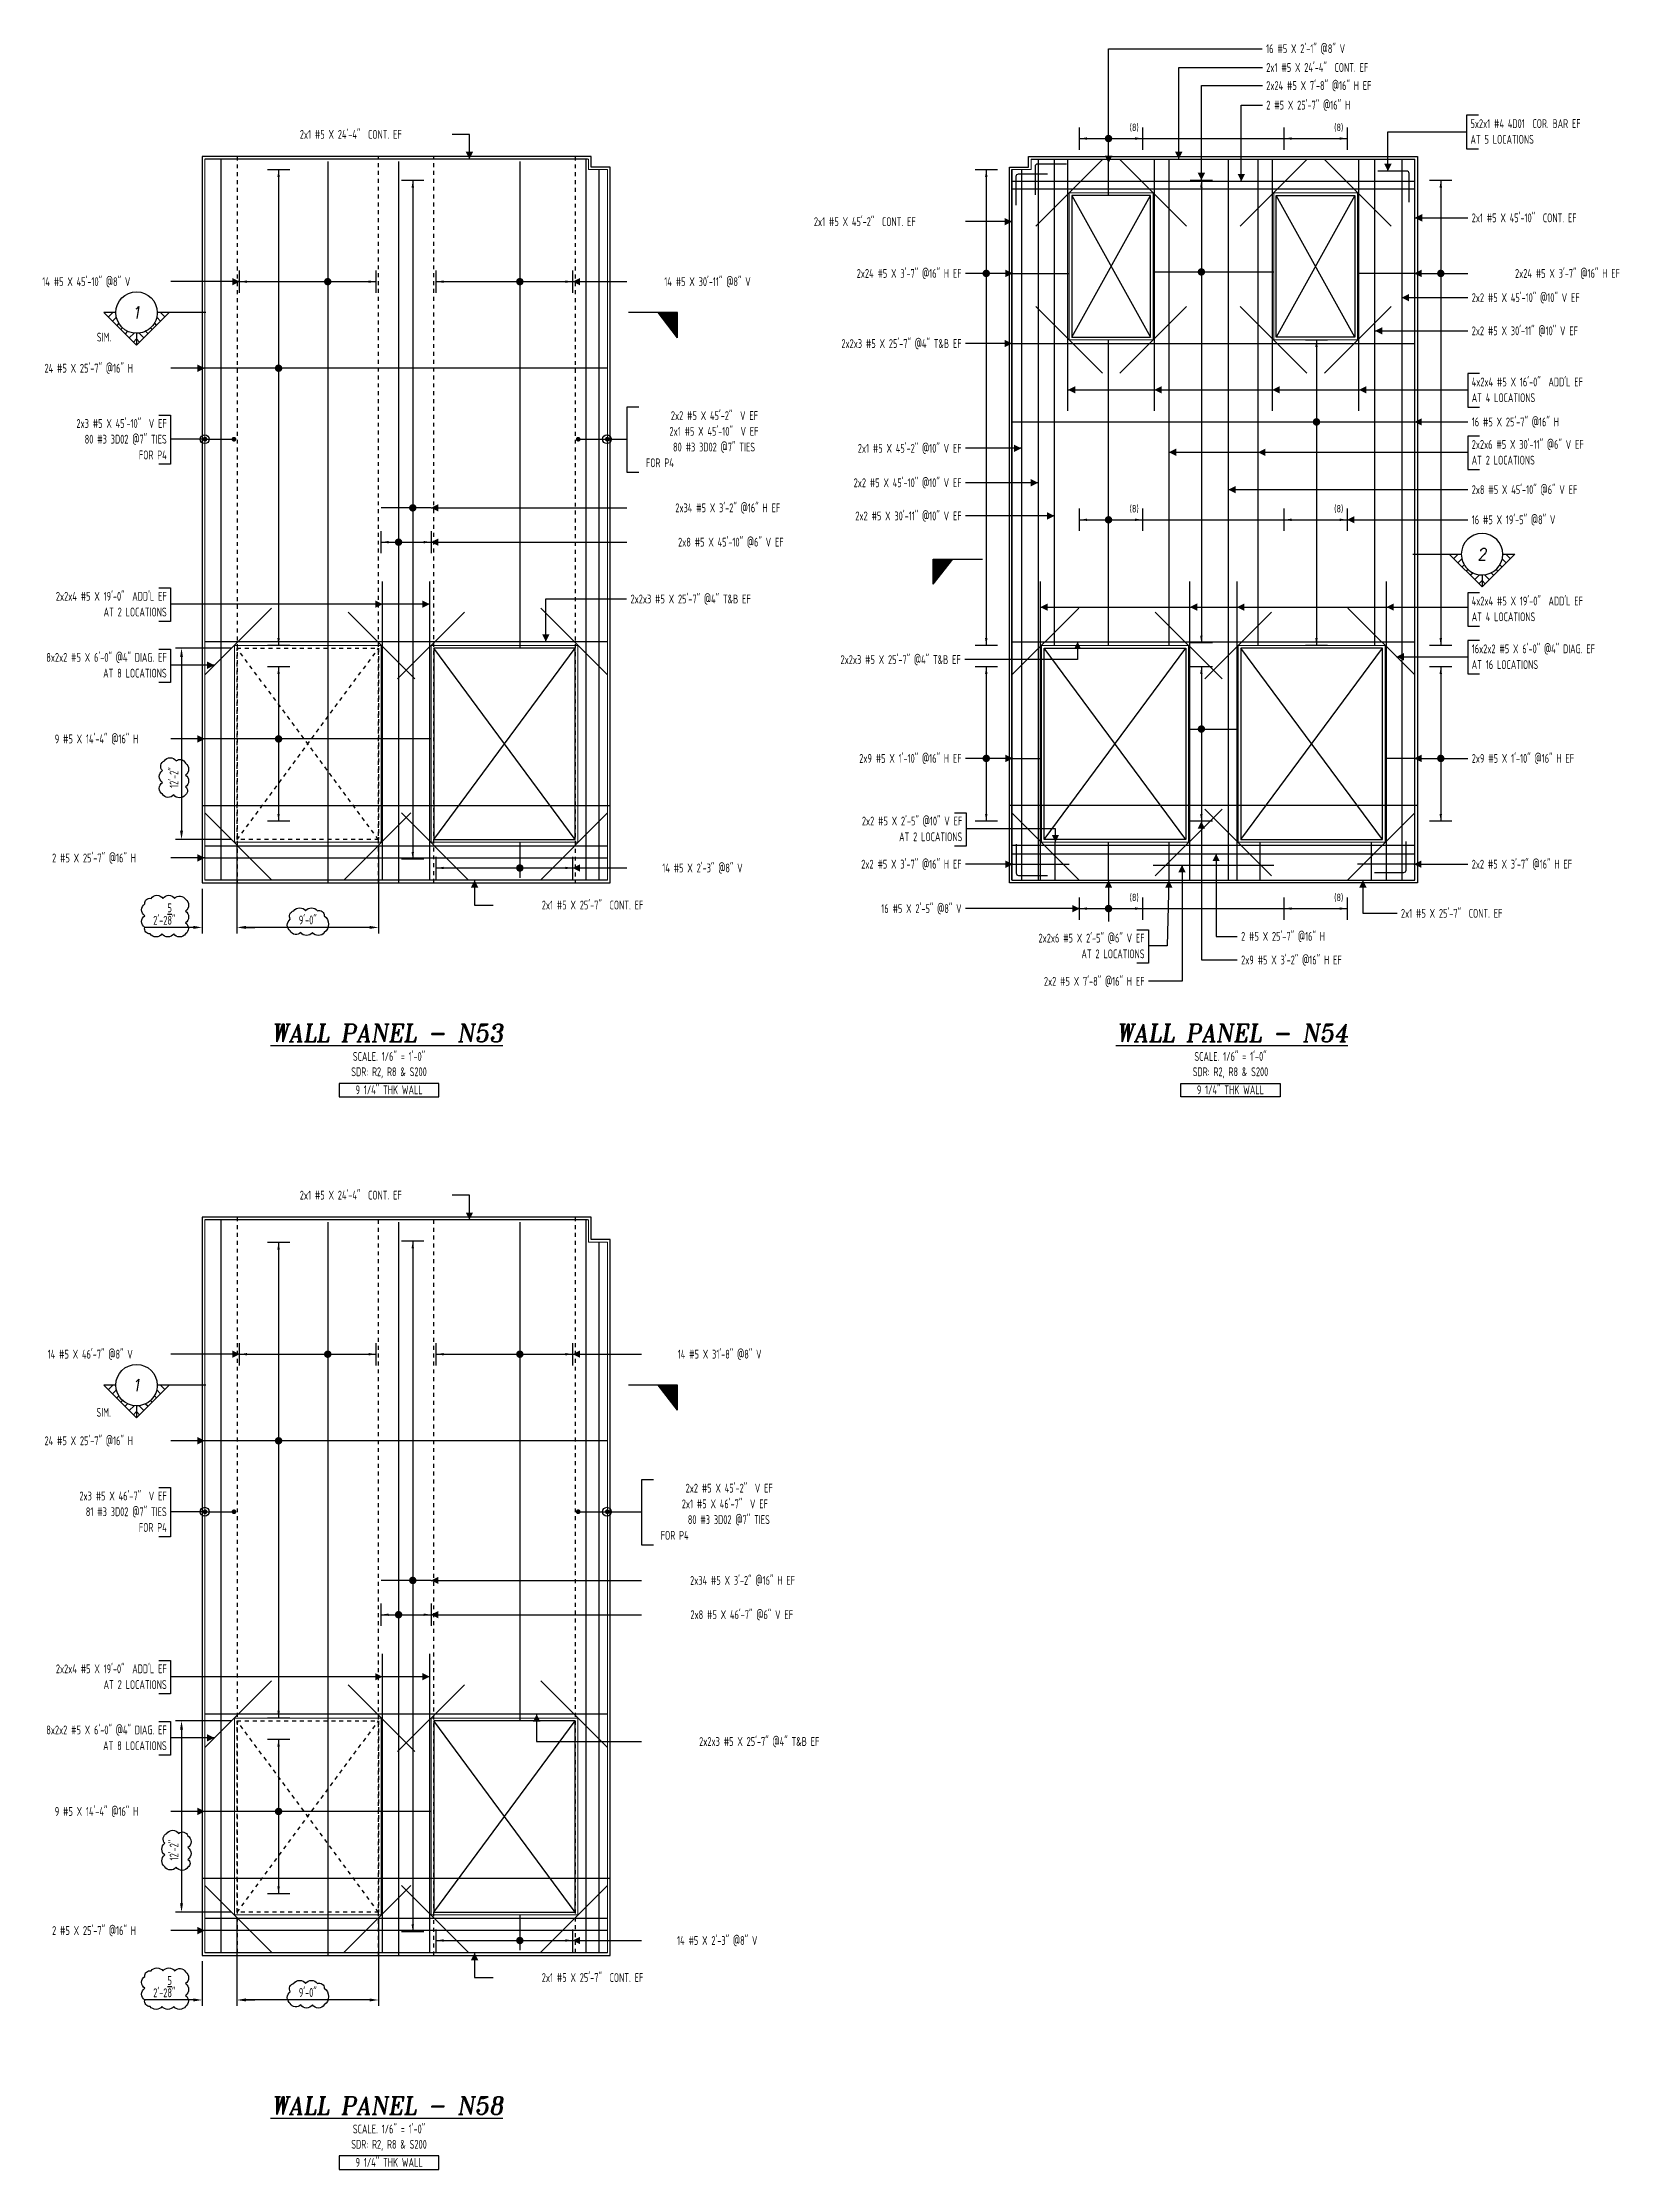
# Model space of a CAD drawing. Header units: inches. Extents: x -3675 to 33171, y -2273 to 1837.
# Drawn here: x 23719 to 24922, y -643 to 979 of the extents above; entities that cross this region are included whole.
import ezdxf
from ezdxf.enums import TextEntityAlignment as Align

# ---------------------------------------------------------------- set-up
doc = ezdxf.new("R2010")
doc.units = ezdxf.units.IN
doc.header["$MEASUREMENT"] = 0
doc.linetypes.add('HIDDEN', pattern=[6, 3, -3])
doc.layers.get('0').update_dxf_attribs({"linetype": 'CONTINUOUS'})
doc.layers.get('Defpoints').update_dxf_attribs({"linetype": 'CONTINUOUS'})
for name, color, linetype in [('0-25', 7, 'CONTINUOUS'), ('0-25TEXT', 7, 'CONTINUOUS'), ('0-35', 3, 'CONTINUOUS'), ('0-35TEXT', 3, 'CONTINUOUS'), ('0-50', 10, 'CONTINUOUS'), ('3', 3, 'CONTINUOUS'), ('BAR-LBL', 2, 'CONTINUOUS'), ('DETAIL', 83, 'CONTINUOUS'), ('Hatch', 253, 'CONTINUOUS'), ('hidden', 7, 'HIDDEN'), ('INTERMEDIATERANGELAY', 7, 'CONTINUOUS'), ('RANGELAY', 7, 'CONTINUOUS'), ('REBARS', 4, 'CONTINUOUS')]:
    doc.layers.add(name, color=color, linetype=linetype)
doc.layers.add('COVER', color=6, linetype='CONTINUOUS', lineweight=0, plot=False)
doc.styles.add('AR', font='ARCHQUIK.shx', dxfattribs={"width": 0.8})
doc.styles.add('ROMANT', font='romant')
doc.dimstyles.new('CADS_DIM_48', dxfattribs={"dimscale": 48, "dimtxt": 0.09375, "dimasz": 0.09375, "dimexe": 0.0625, "dimexo": 0.0625, "dimgap": 0.09375, "dimtad": 0, "dimtih": 1, "dimtoh": 1, "dimzin": 1, "dimdsep": 46, "dimlunit": 4, "dimtxsty": 'AR', "dimblk": 'CLOSED', "dimcen": 0.1875, "dimadec": 0, "dimazin": 0, "dimtfac": 1, "dimtofl": 0, "dimtmove": 0, "dimatfit": 1, "dimldrblk": 'DOTBLANK', "dimfxl": 1, "dimtzin": 0, "dimarcsym": 0})

msp = doc.modelspace()

# ---------------------------------------------------------------- texts
at = {"color": 7, "linetype": 'Continuous', "style": 'ROMANT', "oblique": 9, "width": 0.95}
for s, p in [('%%UWALL PANEL - N53', (23982.19391, 217.27105)), ('%%UWALL PANEL - N54', (24626.76463, 217.27105)), ('%%UWALL PANEL - N58', (23982.19391, -600.72296))]:
    msp.add_text(s, height=13.5, dxfattribs=at).set_placement(p, align=Align.CENTER)
at = {"layer": '0-25TEXT', "style": 'AR', "width": 0.8}
for p in [(24558.33798, 911.9234), (24714.33102, 911.9234), (24558.33798, 621.15462), (24714.33102, 621.15462), (24558.33798, 324.63926), (24714.33102, 324.63926)]:
    msp.add_text(' (8) ', height=5.669291, dxfattribs=at).set_placement(p, align=Align.RIGHT)
at = {"layer": '0-35TEXT', "style": 'AR', "width": 0.8}
for s, height, p in [('AT 5 LOCATIONS', 6.7498312, (24808.42198, 902.29244)), ('SIM.', 6.749831, (23760.68824, 751.44998)), ('AT 4 LOCATIONS', 6.7498312, (24809.3669, 705.23344)), ('AT 2 LOCATIONS', 6.7498312, (24809.3669, 657.59936)), ('AT 4 LOCATIONS', 6.7498312, (24809.3669, 538.15981)), ('AT 16 LOCATIONS', 6.7498312, (24809.3669, 501.699)), ('SIM.', 6.749831, (23760.4364, -68.5701))]:
    msp.add_text(s, height=height, dxfattribs=at).set_placement(p)
for s, height, p in [('FOR P4', 6.749831, (23814.00285, 661.58436)), ('FOR P4', 6.749831, (24200.76324, 655.58498)), ('AT 2 LOCATIONS', 6.7498312, (23814.00285, 541.78002)), ('AT 8 LOCATIONS', 6.7498312, (23814.00285, 495.17283)), ('AT 2 LOCATIONS', 6.7498312, (24420.76479, 370.36915)), ('AT 2 LOCATIONS', 6.7498312, (24559.82788, 281.08723)), ('FOR P4', 6.749831, (23814.00285, -156.40966)), ('FOR P4', 6.749831, (24212.02381, -162.40903)), ('AT 2 LOCATIONS', 6.7498312, (23814.00285, -276.214)), ('AT 8 LOCATIONS', 6.7498312, (23814.00285, -322.82118))]:
    msp.add_text(s, height=height, dxfattribs=at).set_placement(p, align=Align.RIGHT)
for s, p in [('SCALE. 1/6" = 1\'-0"', (23983.56579, 202.82416)), ('SCALE. 1/6" = 1\'-0"', (24625.39276, 202.82416)), ('SDR: R2, R8 & S200', (23983.56579, 191.15597)), ('SDR: R2, R8 & S200', (24625.39276, 191.15597)), ('9 1/4" THK WALL', (23983.64271, 177.36795)), ('9 1/4" THK WALL', (24625.31584, 177.36795)), ('SCALE. 1/6" = 1\'-0"', (23983.56579, -615.16985)), ('SDR: R2, R8 & S200', (23983.56579, -626.83805)), ('9 1/4" THK WALL', (23983.64271, -640.62607))]:
    msp.add_text(s, height=6.7498312, dxfattribs=at).set_placement(p, align=Align.CENTER)
at = {"layer": 'BAR-LBL', "style": 'AR', "width": 0.8}
for s, p in [('16 #5 X 2\'-1" @8" V', (24652.57542, 971.38535)), ('2x1 #5 X 24\'-4"  CONT. EF', (24652.66671, 957.04888)), ('2x24 #5 X 7\'-8" @16" H EF', (24652.66671, 943.2956)), ('2 #5 X 25\'-7" @16" H', (24652.66671, 928.37089)), ('2x1 #5 X 24\'-4"  CONT. EF', (23915.52379, 906.05573)), ('5x2x1 #4 4D01  COR. BAR EF', (24808.42198, 914.29118)), ('2x1 #5 X 45\'-2"  CONT. EF', (24307.62065, 839.50965)), ('2x1 #5 X 45\'-10"  CONT. EF', (24809.3669, 842.41337)), ('14 #5 X 45\'-10" @8" V', (23719.12303, 793.73616)), ('2x2 #5 X 45\'-10" @10" V EF', (24809.3669, 781.54479)), ('2x2 #5 X 30\'-11" @10" V EF', (24809.3669, 756.24054)), ('24 #5 X 25\'-7" @16" H', (23720.79872, 727.71661)), ('4x2x4 #5 X 16\'-0"  ADD\'L EF', (24809.3669, 717.23218)), ('16 #5 X 25\'-7" @16" H', (24809.3669, 686.7631)), ('2x2x6 #5 X 30\'-11" @6" V EF', (24809.3669, 669.5981)), ('2x8 #5 X 45\'-10" @6" V EF', (24809.3669, 635.09977)), ('16 #5 X 19\'-5" @8" V', (24809.3669, 612.11068)), ('2x2x3 #5 X 25\'-7" @4" T&B EF', (24167.77816, 551.73484)), ('4x2x4 #5 X 19\'-0"  ADD\'L EF', (24809.3669, 550.15855)), ('16x2x2 #5 X 6\'-0" @4" DIAG. EF', (24809.3669, 513.69775)), ('9 #5 X 14\'-4" @16" H', (23728.61858, 445.01118)), ('2x9 #5 X 1\'-10" @16" H EF', (24809.36556, 430.13042)), ('2 #5 X 25\'-7" @16" H', (23726.57052, 354.18902)), ('2x2 #5 X 3\'-7" @16" H EF', (24809.36556, 349.46583)), ('2x1 #5 X 25\'-7"  CONT. EF', (24755.37338, 311.97203)), ('2 #5 X 25\'-7" @16" H', (24633.472, 294.39919)), ('2x9 #5 X 3\'-2" @16" H EF', (24633.472, 276.39829)), ('2x1 #5 X 24\'-4"  CONT. EF', (23915.52379, 97.06172)), ('14 #5 X 46\'-7" @8" V', (23723.21915, -24.25785)), ('24 #5 X 25\'-7" @16" H', (23720.79872, -90.2774)), ('9 #5 X 14\'-4" @16" H', (23728.61858, -372.98284)), ('2 #5 X 25\'-7" @16" H', (23726.57052, -463.80499))]:
    msp.add_text(s, height=6.7492913, dxfattribs=at).set_placement(p)
for s, p in [('14 #5 X 30\'-11" @8" V', (24259.40963, 793.73616)), ('2x24 #5 X 3\'-7" @16" H EF', (24420.26399, 800.02258)), ('2x24 #5 X 3\'-7" @16" H EF', (24922.38128, 800.02258)), ('2x2x3 #5 X 25\'-7" @4" T&B EF', (24420.26399, 746.52578)), ('2x2 #5 X 45\'-2"  V EF', (24264.99525, 691.5812)), ('2x3 #5 X 45\'-10"  V EF', (23814.00285, 685.58184)), ('80 #3 3D02 @7" TIES', (23814.00285, 673.5831)), ('2x1 #5 X 45\'-10"  V EF', (24265.36763, 679.58246)), ('80 #3 3D02 @7" TIES', (24262.761, 667.58372)), ('2x1 #5 X 45\'-2" @10" V EF', (24420.26399, 666.6271)), ('2x2 #5 X 45\'-10" @10" V EF', (24420.26399, 640.36351)), ('2x34 #5 X 3\'-2" @16" H EF', (24281.9383, 621.21768)), ('2x2 #5 X 30\'-11" @10" V EF', (24420.26399, 615.05927)), ('2x8 #5 X 45\'-10" @6" V EF', (24284.54492, 595.06581)), ('2x2x4 #5 X 19\'-0"  ADD\'L EF', (23814.00285, 553.77876)), ('8x2x2 #5 X 6\'-0" @4" DIAG. EF', (23814.00285, 507.17157)), ('2x2x3 #5 X 25\'-7" @4" T&B EF', (24419.63437, 505.49547)), ('2x9 #5 X 1\'-10" @16" H EF', (24420.26399, 430.13042)), ('2x2 #5 X 2\'-5" @10" V EF', (24420.76479, 382.36789)), ('2x2 #5 X 3\'-7" @16" H EF', (24420.264, 349.46583)), ('14 #5 X 2\'-3" @8" V', (24253.26545, 346.57714)), ('2x1 #5 X 25\'-7"  CONT. EF', (24177.48631, 318.31091)), ('16 #5 X 2\'-5" @8" V', (24420.264, 315.59532)), ('2x2x6 #5 X 2\'-5" @6" V EF', (24559.82788, 293.08597)), ('2x2 #5 X 7\'-8" @16" H EF', (24559.82788, 260.12893)), ('14 #5 X 31\'-8" @8" V', (24267.69121, -24.25785)), ('2x3 #5 X 46\'-7"  V EF', (23814.00285, -132.41218)), ('2x2 #5 X 45\'-2"  V EF', (24276.25583, -126.41281)), ('81 #3 3D02 @7" TIES', (23814.00285, -144.41092)), ('2x1 #5 X 46\'-7"  V EF', (24272.53208, -138.41155)), ('80 #3 3D02 @7" TIES', (24274.02158, -150.41029)), ('2x34 #5 X 3\'-2" @16" H EF', (24293.19887, -196.77633)), ('2x8 #5 X 46\'-7" @6" V EF', (24291.70938, -222.92821)), ('2x2x4 #5 X 19\'-0"  ADD\'L EF', (23814.00285, -264.21526)), ('8x2x2 #5 X 6\'-0" @4" DIAG. EF', (23814.00285, -310.82244)), ('2x2x3 #5 X 25\'-7" @4" T&B EF', (24311.77603, -319.64312)), ('14 #5 X 2\'-3" @8" V', (24264.52602, -471.41688)), ('2x1 #5 X 25\'-7"  CONT. EF', (24177.48631, -499.68311))]:
    msp.add_text(s, height=6.7492913, dxfattribs=at).set_placement(p, align=Align.RIGHT)

# ---------------------------------------------------------------- blocks, each defined once
blk = doc.blocks.new('leadrblk')
blk.add_lwpolyline([(0, 0, 0, 1, 0), (1, 0, 1, 1, 0)], format="xyseb")
blk = doc.blocks.new('_DotBlank')
at = {"layer": '0-35', "color": 0, "lineweight": -2}
blk.add_line((-0.5, 0), (-1, 0), dxfattribs=at)
blk.add_circle((0, 0), 0.5, dxfattribs=at)
blk = doc.blocks.new('SECTARO')
at = {"linetype": 'Continuous'}
blk.add_line((33.3, 17), (20.1, 0), dxfattribs=at)
for p, q in [((33.3, 17), (33.3, 0)), ((33.3, 0), (0, 0))]:
    blk.add_line(p, q)
for points in [[(33.3, 0), (33.3, 17), (33.3, 0), (20.1, 0)], [(33.3, 17), (20.1, 0), (33.3, 0), (33.3, 17)]]:
    blk.add_solid(points, dxfattribs=at)
blk = doc.blocks.new('*X3')
at = {"color": 0, "linetype": 'Continuous'}
for p, q in [((-1.108, 0.278), (-1.075, 0.312)), ((-1.081, 0.217), (-1.031, 0.267)), ((-1.013, 0.197), (-0.986, 0.223)), ((-0.96, 0.161), (-0.942, 0.179)), ((-0.92, 0.112), (-0.898, 0.135)), ((-0.895, 0.05), (-0.854, 0.091)), ((-0.856, 0), (-0.81, 0.046)), ((-0.768, 0), (-0.765, 0.002))]:
    blk.add_line(p, q, dxfattribs=at)
blk = doc.blocks.new('*X2')
at = {"color": 0, "linetype": 'Continuous'}
for p, q in [((-1.108, 0.278), (-1.075, 0.312)), ((-0.96, 0.161), (-0.942, 0.179)), ((-0.856, 0), (-0.81, 0.046))]:
    blk.add_line(p, q, dxfattribs=at)
blk = doc.blocks.new('SECTNU')
at = {"linetype": 'Continuous'}
blk.add_line((-24.7, 0), (-32.8, 0), dxfattribs=at)
blk.add_line((0, 0), (-24.7, 0))
at = {"layer": '3'}
for p, q in [((-68.9, 0), (-46.8, 22.1)), ((-60.8, 0), (-68.9, 0))]:
    blk.add_line(p, q, dxfattribs=at)
at = {"layer": '3', "linetype": 'Continuous'}
blk.add_line((-46.8, 14), (-46.8, 22.1), dxfattribs=at)
at = {"layer": '3'}
for points in [[(-46.8, 22.1), (-24.7, 0), (-32.8, 0, 1)], [(-32.8, 0, 0.414214), (-46.8, 14)]]:
    blk.add_lwpolyline(points, format="xyb", dxfattribs=at)
for start, end in [(90, 180), (180, 0)]:
    blk.add_arc((-46.8, 0), 14, start, end, dxfattribs=at)
at = {"linetype": 'Continuous', "xscale": -64, "yscale": 64, "zscale": 64, "rotation": 359.9999999999999}
blk.add_blockref('*X3', (-117.7, 0), dxfattribs=at)
at = {"linetype": 'Continuous', "xscale": 64, "yscale": 64, "zscale": 64}
for name in ['*X3', '*X2']:
    blk.add_blockref(name, (24.1, 0), dxfattribs=at)
at = {"linetype": 'Continuous', "style": 'ROMANT', "oblique": 9, "width": 0.9}
blk.add_attdef('NO', text='', height=8, dxfattribs=at).set_placement((-46.8, 0), align=Align.MIDDLE)
blk = doc.blocks.new('*D405')
at = {"layer": 'Defpoints', "color": 0, "transparency": 16777216}
for p in [(23867.6, 371.6), (23975.6, 371.6), (23867.6, 304.6)]:
    blk.add_point(p, dxfattribs=at)
at = {"layer": 'DETAIL', "color": 0, "lineweight": -2, "transparency": 16777216}
for p, q in [((23867.6, 367.1), (23867.6, 300.1)), ((23975.6, 367.1), (23975.6, 300.1)), ((23968.9, 304.6), (23874.4, 304.6))]:
    blk.add_line(p, q, dxfattribs=at)
at = {"layer": 'DETAIL', "color": 0, "transparency": 16777216}
for points in [[(23874.4, 305.7), (23874.4, 303.5), (23867.6, 304.6)], [(23968.9, 305.7), (23968.9, 303.5), (23975.6, 304.6)]]:
    blk.add_solid(points, dxfattribs=at)
at = {"layer": 'DETAIL', "color": 0, "transparency": 16777216, "insert": (23921.6, 310.3), "char_height": 6.75, "attachment_point": 5, "style": 'AR'}
blk.add_mtext('9\'-0"', dxfattribs=at)
blk = doc.blocks.new('*D406')
at = {"layer": 'Defpoints', "color": 0, "transparency": 16777216}
for p in [(23841, 338.6), (23867.6, 338.6), (23841, 304.6)]:
    blk.add_point(p, dxfattribs=at)
at = {"layer": 'DETAIL', "color": 0, "lineweight": -2, "transparency": 16777216}
for p, q in [((23841, 334.1), (23841, 300.1)), ((23867.6, 334.1), (23867.6, 300.1)), ((23834.3, 304.6), (23796.9, 304.6)), ((23874.4, 304.6), (23881.1, 304.6))]:
    blk.add_line(p, q, dxfattribs=at)
at = {"layer": 'DETAIL', "color": 0, "transparency": 16777216}
for points in [[(23834.3, 305.8), (23834.3, 303.5), (23841, 304.6)], [(23874.4, 305.8), (23874.4, 303.5), (23867.6, 304.6)]]:
    blk.add_solid(points, dxfattribs=at)
at = {"layer": 'DETAIL', "color": 0, "transparency": 16777216, "insert": (23812.2, 314.8), "char_height": 6.75, "attachment_point": 5, "style": 'AR'}
blk.add_mtext('2\'-2{\\H1.000000x;\\S5/8;}"', dxfattribs=at)
blk = doc.blocks.new('*D407')
at = {"layer": 'Defpoints', "color": 0, "transparency": 16777216}
for p in [(23867.6, 517.6), (23825.3, 371.6), (23867.6, 371.6)]:
    blk.add_point(p, dxfattribs=at)
at = {"layer": 'DETAIL', "color": 0, "lineweight": -2, "transparency": 16777216}
for p, q in [((23863.1, 517.6), (23820.8, 517.6)), ((23825.3, 510.8), (23825.3, 378.3)), ((23863.1, 371.6), (23820.8, 371.6))]:
    blk.add_line(p, q, dxfattribs=at)
at = {"layer": 'DETAIL', "color": 0, "transparency": 16777216}
for points in [[(23824.2, 510.8), (23826.4, 510.8), (23825.3, 517.6)], [(23824.2, 378.3), (23826.4, 378.3), (23825.3, 371.6)]]:
    blk.add_solid(points, dxfattribs=at)
at = {"layer": 'DETAIL', "color": 0, "transparency": 16777216, "insert": (23819.6, 418.9), "char_height": 6.75, "attachment_point": 5, "rotation": 90, "style": 'AR'}
blk.add_mtext('12\'-2"', dxfattribs=at)
blk = doc.blocks.new('*D420')
at = {"layer": 'Defpoints', "color": 0, "transparency": 16777216}
for p in [(23867.6, -446.4), (23975.6, -446.4), (23867.6, -513.4)]:
    blk.add_point(p, dxfattribs=at)
at = {"layer": 'DETAIL', "color": 0, "lineweight": -2, "transparency": 16777216}
for p, q in [((23867.6, -450.9), (23867.6, -517.9)), ((23975.6, -450.9), (23975.6, -517.9)), ((23968.9, -513.4), (23874.4, -513.4))]:
    blk.add_line(p, q, dxfattribs=at)
at = {"layer": 'DETAIL', "color": 0, "transparency": 16777216}
for points in [[(23874.4, -512.3), (23874.4, -514.5), (23867.6, -513.4)], [(23968.9, -512.3), (23968.9, -514.5), (23975.6, -513.4)]]:
    blk.add_solid(points, dxfattribs=at)
at = {"layer": 'DETAIL', "color": 0, "transparency": 16777216, "insert": (23921.6, -507.7), "char_height": 6.75, "attachment_point": 5, "style": 'AR'}
blk.add_mtext('9\'-0"', dxfattribs=at)
blk = doc.blocks.new('*D421')
at = {"layer": 'Defpoints', "color": 0, "transparency": 16777216}
for p in [(23841, -479.4), (23867.6, -479.4), (23841, -513.4)]:
    blk.add_point(p, dxfattribs=at)
at = {"layer": 'DETAIL', "color": 0, "lineweight": -2, "transparency": 16777216}
for p, q in [((23841, -483.9), (23841, -517.9)), ((23867.6, -483.9), (23867.6, -517.9)), ((23834.3, -513.4), (23796.9, -513.4)), ((23874.4, -513.4), (23881.1, -513.4))]:
    blk.add_line(p, q, dxfattribs=at)
at = {"layer": 'DETAIL', "color": 0, "transparency": 16777216}
for points in [[(23834.3, -512.2), (23834.3, -514.5), (23841, -513.4)], [(23874.4, -512.2), (23874.4, -514.5), (23867.6, -513.4)]]:
    blk.add_solid(points, dxfattribs=at)
at = {"layer": 'DETAIL', "color": 0, "transparency": 16777216, "insert": (23812.2, -503.2), "char_height": 6.75, "attachment_point": 5, "style": 'AR'}
blk.add_mtext('2\'-2{\\H1.000000x;\\S5/8;}"', dxfattribs=at)
blk = doc.blocks.new('*D422')
at = {"layer": 'Defpoints', "color": 0, "transparency": 16777216}
for p in [(23867.6, -300.4), (23825.3, -446.4), (23867.6, -446.4)]:
    blk.add_point(p, dxfattribs=at)
at = {"layer": 'DETAIL', "color": 0, "lineweight": -2, "transparency": 16777216}
for p, q in [((23863.1, -300.4), (23820.8, -300.4)), ((23825.3, -307.2), (23825.3, -439.7)), ((23863.1, -446.4), (23820.8, -446.4))]:
    blk.add_line(p, q, dxfattribs=at)
at = {"layer": 'DETAIL', "color": 0, "transparency": 16777216}
for points in [[(23824.2, -307.2), (23826.4, -307.2), (23825.3, -300.4)], [(23824.2, -439.7), (23826.4, -439.7), (23825.3, -446.4)]]:
    blk.add_solid(points, dxfattribs=at)
at = {"layer": 'DETAIL', "color": 0, "transparency": 16777216, "insert": (23819.6, -399.1), "char_height": 6.75, "attachment_point": 5, "rotation": 90, "style": 'AR'}
blk.add_mtext('12\'-2"', dxfattribs=at)
blk = doc.blocks.new('*U2896', base_point=(23937.1, 79.9))
at = {"layer": 'REBARS', "color": 0}
blk.add_lwpolyline([(23936.8, 79.9), (23936.8, -479.1)], dxfattribs=at)
blk = doc.blocks.new('rendmark')
at = {"color": 4}
blk.add_line((0, -3), (0, 3), dxfattribs=at)
blk = doc.blocks.new('rarrow')
at = {"color": 7}
blk.add_solid([(2, -0.33), (2, 0.33), (0, 0)], dxfattribs=at)
blk = doc.blocks.new('*U2972', base_point=(23869.6, -20.9))
at = {"layer": 'RANGELAY'}
blk.add_line((23869.6, -20.9), (23973.6, -20.9), dxfattribs=at)
at = {"layer": 'RANGELAY', "xscale": 2.834645669291339, "yscale": 2.834645669291339}
for name in ['rendmark', 'rarrow']:
    blk.add_blockref(name, (23869.6, -20.9), dxfattribs=at)
at = {"layer": 'RANGELAY', "xscale": 2.834645669291339, "yscale": 2.834645669291339, "rotation": 179.9999969295311}
for name in ['rendmark', 'rarrow']:
    blk.add_blockref(name, (23973.6, -20.9), dxfattribs=at)
blk = doc.blocks.new('VPM759EA0')
at = {"const_width": 1}
blk.add_lwpolyline([(-0.5, 0, 1), (0.5, 0, 1)], format="xyb", close=True, dxfattribs=at)
blk = doc.blocks.new('*U2879', base_point=(24015.1, -369.9))
at = {"layer": 'REBARS', "color": 0}
blk.add_lwpolyline([(24015.1, -369.6), (23843.1, -369.6)], dxfattribs=at)
blk = doc.blocks.new('*U2971', base_point=(23899.3, -314.4))
at = {"layer": 'RANGELAY'}
blk.add_line((23899.3, -314.4), (23899.3, -432.4), dxfattribs=at)
at = {"layer": 'RANGELAY', "xscale": 2.834645669291339, "yscale": 2.834645669291339}
for name, p, rotation in [('rendmark', (23899.3, -314.4), 269.9999999999999), ('rarrow', (23899.3, -314.4), 269.9999999999999), ('rendmark', (23899.3, -432.4), 89.999996929531), ('rarrow', (23899.3, -432.4), 89.999996929531)]:
    blk.add_blockref(name, p, dxfattribs=dict(at, rotation=rotation))
blk = doc.blocks.new('VPM759FB0')
at = {"const_width": 1}
blk.add_lwpolyline([(-0.5, 0, 1), (0.5, 0, 1)], format="xyb", close=True, dxfattribs=at)
blk = doc.blocks.new('*U2621', base_point=(24150.3, -460.7))
at = {"layer": 'REBARS', "color": 0}
blk.add_lwpolyline([(24150.3, -460.4), (23843.3, -460.4)], dxfattribs=at)
blk = doc.blocks.new('*U2620', base_point=(24150.3, -87.2))
at = {"layer": 'REBARS', "color": 0}
blk.add_lwpolyline([(24150.3, -86.9), (23843.3, -86.9)], dxfattribs=at)
blk = doc.blocks.new('*U2970', base_point=(23899.3, 64.6))
at = {"layer": 'RANGELAY'}
blk.add_line((23899.3, 64.6), (23899.3, -298.4), dxfattribs=at)
at = {"layer": 'RANGELAY', "xscale": 2.834645669291339, "yscale": 2.834645669291339}
for name, p, rotation in [('rendmark', (23899.3, 64.6), 269.9999999999999), ('rarrow', (23899.3, 64.6), 269.9999999999999), ('rendmark', (23899.3, -298.4), 89.999996929531), ('rarrow', (23899.3, -298.4), 89.999996929531)]:
    blk.add_blockref(name, p, dxfattribs=dict(at, rotation=rotation))
blk = doc.blocks.new('VPM75A160')
at = {"const_width": 1}
blk.add_lwpolyline([(-0.5, 0, 1), (0.5, 0, 1)], format="xyb", close=True, dxfattribs=at)
blk = doc.blocks.new('*U2969', base_point=(24001.7, 65.6))
at = {"layer": 'RANGELAY'}
blk.add_line((24001.7, 65.6), (24001.7, -461.4), dxfattribs=at)
at = {"layer": 'RANGELAY', "xscale": 2.834645669291339, "yscale": 2.834645669291339}
for name, p, rotation in [('rendmark', (24001.7, 65.6), 269.9999999999999), ('rarrow', (24001.7, 65.6), 269.9999999999999), ('rendmark', (24001.7, -461.4), 89.999996929531), ('rarrow', (24001.7, -461.4), 89.999996929531)]:
    blk.add_blockref(name, p, dxfattribs=dict(at, rotation=rotation))
blk = doc.blocks.new('VPM75A1F0')
at = {"const_width": 1}
blk.add_lwpolyline([(-0.5, 0, 1), (0.5, 0, 1)], format="xyb", close=True, dxfattribs=at)
blk = doc.blocks.new('*U2825', base_point=(24015.6, -193.7))
at = {"layer": 'REBARS', "color": 0}
blk.add_lwpolyline([(24015.6, -193.4), (23977.6, -193.4)], dxfattribs=at)
blk = doc.blocks.new('*U2895', base_point=(23991.2, 79.9))
at = {"layer": 'REBARS', "color": 0}
blk.add_lwpolyline([(23990.8, 79.9), (23990.8, -479.1)], dxfattribs=at)
blk = doc.blocks.new('*U2968', base_point=(23977.6, -219.6))
at = {"layer": 'RANGELAY'}
blk.add_line((23977.6, -219.6), (24015.6, -219.6), dxfattribs=at)
at = {"layer": 'RANGELAY', "xscale": 2.834645669291339, "yscale": 2.834645669291339}
for name in ['rendmark', 'rarrow']:
    blk.add_blockref(name, (23977.6, -219.6), dxfattribs=at)
at = {"layer": 'RANGELAY', "xscale": 2.834645669291339, "yscale": 2.834645669291339, "rotation": 179.999996929531}
for name in ['rarrow', 'rendmark']:
    blk.add_blockref(name, (24015.6, -219.6), dxfattribs=at)
blk = doc.blocks.new('VPM75A330')
at = {"const_width": 1}
blk.add_lwpolyline([(-0.5, 0, 1), (0.5, 0, 1)], format="xyb", close=True, dxfattribs=at)
blk = doc.blocks.new('*U2910', base_point=(24083.7, 79.9))
at = {"layer": 'REBARS', "color": 0}
blk.add_lwpolyline([(24083.3, 79.9), (24083.3, -300.1)], dxfattribs=at)
blk = doc.blocks.new('*U2967', base_point=(24019.6, -20.9))
at = {"layer": 'RANGELAY'}
blk.add_line((24019.6, -20.9), (24123.6, -20.9), dxfattribs=at)
at = {"layer": 'RANGELAY', "xscale": 2.834645669291339, "yscale": 2.834645669291339}
for name in ['rendmark', 'rarrow']:
    blk.add_blockref(name, (24019.6, -20.9), dxfattribs=at)
at = {"layer": 'RANGELAY', "xscale": 2.834645669291339, "yscale": 2.834645669291339, "rotation": 179.9999969295311}
for name in ['rendmark', 'rarrow']:
    blk.add_blockref(name, (24123.6, -20.9), dxfattribs=at)
blk = doc.blocks.new('VPM75A480')
at = {"const_width": 1}
blk.add_lwpolyline([(-0.5, 0, 1), (0.5, 0, 1)], format="xyb", close=True, dxfattribs=at)
blk = doc.blocks.new('*U2966', base_point=(23843, -141))
at = {"layer": 'REBARS', "color": 0, "const_width": 1.8}
for points in [[(23843.2, -140.1, 1), (23843.2, -141.9, 1), (23843.2, -140.1)], [(23865.3, -141.9, 1), (23865.3, -140.1, 1), (23865.3, -141.9)]]:
    blk.add_lwpolyline(points, format="xyb", dxfattribs=at)
at = {"layer": 'REBARS', "color": 0}
blk.add_lwpolyline([(23843.2, -141), (23865.3, -141)], dxfattribs=at)
blk = doc.blocks.new('*U2894', base_point=(23855.1, -477.4))
at = {"layer": 'REBARS', "color": 0}
blk.add_lwpolyline([(23855.5, -477.4), (23855.5, 81.6)], dxfattribs=at)
blk = doc.blocks.new('*U2893', base_point=(24133.5, -477.4))
at = {"layer": 'REBARS', "color": 0}
blk.add_lwpolyline([(24133.8, -477.4), (24133.8, 81.6)], dxfattribs=at)
blk = doc.blocks.new('*U2526', base_point=(24143.6, -477.4))
at = {"layer": 'REBARS', "color": 0}
blk.add_lwpolyline([(24143.9, -477.4), (24143.9, 64.6)], dxfattribs=at)
blk = doc.blocks.new('*U2965', base_point=(24127.8, -141))
at = {"layer": 'REBARS', "color": 0, "const_width": 1.8}
for points in [[(24127.9, -140.1, 1), (24127.9, -141.9, 1), (24127.9, -140.1)], [(24150.1, -141.9, 1), (24150.1, -140.1, 1), (24150.1, -141.9)]]:
    blk.add_lwpolyline(points, format="xyb", dxfattribs=at)
at = {"layer": 'REBARS', "color": 0}
blk.add_lwpolyline([(24127.9, -141), (24150.1, -141)], dxfattribs=at)
blk = doc.blocks.new('*U2666', base_point=(24135, 81.3))
at = {"layer": 'REBARS', "color": 0}
blk.add_lwpolyline([(24135, 81.6), (23843, 81.6)], dxfattribs=at)
blk = doc.blocks.new('*U2619', base_point=(24150, -477.1))
at = {"layer": 'REBARS', "color": 0}
blk.add_lwpolyline([(24150, -477.4), (23843, -477.4)], dxfattribs=at)
blk = doc.blocks.new('*U2313', base_point=(24003.4, -323.5))
at = {"layer": 'REBARS', "color": 0}
blk.add_lwpolyline([(24003.2, -323.8), (23952.3, -272.9)], dxfattribs=at)
blk = doc.blocks.new('*U2314', base_point=(24150.5, -426.3))
at = {"layer": 'REBARS', "color": 0}
blk.add_lwpolyline([(24150.3, -426.1), (24099.3, -477)], dxfattribs=at)
blk = doc.blocks.new('*U2315', base_point=(24150.5, -320.6))
at = {"layer": 'REBARS', "color": 0}
blk.add_lwpolyline([(24150.3, -320.8), (24099.3, -269.9)], dxfattribs=at)
blk = doc.blocks.new('*U2316', base_point=(23989.8, -323.5))
at = {"layer": 'REBARS', "color": 0}
blk.add_lwpolyline([(23990.1, -323.8), (24041, -272.9)], dxfattribs=at)
blk = doc.blocks.new('*U2317', base_point=(23842.8, -426.3))
at = {"layer": 'REBARS', "color": 0}
blk.add_lwpolyline([(23843, -426.1), (23893.9, -477)], dxfattribs=at)
blk = doc.blocks.new('*U2318', base_point=(23842.8, -320.6))
at = {"layer": 'REBARS', "color": 0}
blk.add_lwpolyline([(23843, -320.8), (23893.9, -269.9)], dxfattribs=at)
blk = doc.blocks.new('*U2319', base_point=(24000.5, -426.3))
at = {"layer": 'REBARS', "color": 0}
blk.add_lwpolyline([(24000.3, -426.1), (23949.3, -477)], dxfattribs=at)
blk = doc.blocks.new('*U2320', base_point=(23992.8, -426.3))
at = {"layer": 'REBARS', "color": 0}
blk.add_lwpolyline([(23993, -426.1), (24043.9, -477)], dxfattribs=at)
blk = doc.blocks.new('*U2836', base_point=(24083.7, -448.4))
at = {"layer": 'REBARS', "color": 0}
blk.add_lwpolyline([(24083.3, -448.4), (24083.3, -475.4)], dxfattribs=at)
blk = doc.blocks.new('*U2964', base_point=(24019.6, -468))
at = {"layer": 'RANGELAY'}
blk.add_line((24019.6, -468), (24123.6, -468), dxfattribs=at)
at = {"layer": 'RANGELAY', "xscale": 2.834645669291339, "yscale": 2.834645669291339}
for name in ['rendmark', 'rarrow']:
    blk.add_blockref(name, (24019.6, -468), dxfattribs=at)
at = {"layer": 'RANGELAY', "xscale": 2.834645669291339, "yscale": 2.834645669291339, "rotation": 179.9999969295311}
for name in ['rarrow', 'rendmark']:
    blk.add_blockref(name, (24123.6, -468), dxfattribs=at)
blk = doc.blocks.new('VPM75AC90')
at = {"const_width": 1}
blk.add_lwpolyline([(-0.5, 0, 1), (0.5, 0, 1)], format="xyb", close=True, dxfattribs=at)
blk = doc.blocks.new('*U2617', base_point=(24150.3, -451.1))
at = {"layer": 'REBARS', "color": 0}
blk.add_lwpolyline([(24150.3, -451.4), (23843.3, -451.4)], dxfattribs=at)
blk = doc.blocks.new('*U2618', base_point=(24150.3, -295.8))
at = {"layer": 'REBARS', "color": 0}
blk.add_lwpolyline([(24150.3, -295.5), (23843.3, -295.5)], dxfattribs=at)
blk = doc.blocks.new('*U2704', base_point=(23978.3, -477.4))
at = {"layer": 'REBARS', "color": 0}
blk.add_lwpolyline([(23978.6, -477.4), (23978.6, -249.4)], dxfattribs=at)
blk = doc.blocks.new('*U2705', base_point=(24014.9, -477.4))
at = {"layer": 'REBARS', "color": 0}
blk.add_lwpolyline([(24014.6, -477.4), (24014.6, -249.4)], dxfattribs=at)
blk = doc.blocks.new('*U2149', base_point=(24723, 698.6))
at = {"layer": 'REBARS', "color": 0}
blk.add_lwpolyline([(24723.3, 698.6), (24723.3, 890.6)], dxfattribs=at)
blk = doc.blocks.new('*U2150', base_point=(24657.6, 698.6))
at = {"layer": 'REBARS', "color": 0}
blk.add_lwpolyline([(24657.3, 698.6), (24657.3, 890.6)], dxfattribs=at)
blk = doc.blocks.new('*U2151', base_point=(24567, 698.6))
at = {"layer": 'REBARS', "color": 0}
blk.add_lwpolyline([(24567.3, 698.6), (24567.3, 890.6)], dxfattribs=at)
blk = doc.blocks.new('*U2152', base_point=(24501.6, 698.6))
at = {"layer": 'REBARS', "color": 0}
blk.add_lwpolyline([(24501.3, 698.6), (24501.3, 890.6)], dxfattribs=at)
blk = doc.blocks.new('*U2269', base_point=(24605.5, 394.7))
at = {"layer": 'REBARS', "color": 0}
blk.add_lwpolyline([(24605.8, 394.9), (24656.7, 344)], dxfattribs=at)
blk = doc.blocks.new('*U2270', base_point=(24605.5, 494.4))
at = {"layer": 'REBARS', "color": 0}
blk.add_lwpolyline([(24605.8, 494.2), (24656.7, 545.1)], dxfattribs=at)
blk = doc.blocks.new('*U2271', base_point=(24458.5, 391.7))
at = {"layer": 'REBARS', "color": 0}
blk.add_lwpolyline([(24458.7, 391.9), (24509.6, 341)], dxfattribs=at)
blk = doc.blocks.new('*U2272', base_point=(24619.1, 394.7))
at = {"layer": 'REBARS', "color": 0}
blk.add_lwpolyline([(24618.9, 394.9), (24568, 344)], dxfattribs=at)
blk = doc.blocks.new('*U2273', base_point=(24458.5, 497.4))
at = {"layer": 'REBARS', "color": 0}
blk.add_lwpolyline([(24458.7, 497.2), (24509.6, 548.1)], dxfattribs=at)
blk = doc.blocks.new('*U2274', base_point=(24619.1, 494.4))
at = {"layer": 'REBARS', "color": 0}
blk.add_lwpolyline([(24618.9, 494.2), (24568, 545.1)], dxfattribs=at)
blk = doc.blocks.new('*U2275', base_point=(24632.5, 778))
at = {"layer": 'REBARS', "color": 0}
blk.add_lwpolyline([(24632.7, 778.2), (24683.7, 727.3)], dxfattribs=at)
blk = doc.blocks.new('*U2276', base_point=(24748.1, 778))
at = {"layer": 'REBARS', "color": 0}
blk.add_lwpolyline([(24747.9, 778.2), (24697, 727.3)], dxfattribs=at)
blk = doc.blocks.new('*U2277', base_point=(24632.5, 839.7))
at = {"layer": 'REBARS', "color": 0}
blk.add_lwpolyline([(24632.7, 839.5), (24683.7, 890.4)], dxfattribs=at)
blk = doc.blocks.new('*U2278', base_point=(24748.1, 839.7))
at = {"layer": 'REBARS', "color": 0}
blk.add_lwpolyline([(24747.9, 839.5), (24697, 890.4)], dxfattribs=at)
blk = doc.blocks.new('*U2279', base_point=(24476.5, 778))
at = {"layer": 'REBARS', "color": 0}
blk.add_lwpolyline([(24476.8, 778.2), (24527.7, 727.3)], dxfattribs=at)
blk = doc.blocks.new('*U2280', base_point=(24592.1, 778))
at = {"layer": 'REBARS', "color": 0}
blk.add_lwpolyline([(24591.9, 778.2), (24541, 727.3)], dxfattribs=at)
blk = doc.blocks.new('*U2281', base_point=(24476.5, 839.7))
at = {"layer": 'REBARS', "color": 0}
blk.add_lwpolyline([(24476.8, 839.5), (24527.7, 890.4)], dxfattribs=at)
blk = doc.blocks.new('*U2282', base_point=(24592.1, 839.7))
at = {"layer": 'REBARS', "color": 0}
blk.add_lwpolyline([(24591.9, 839.5), (24541, 890.4)], dxfattribs=at)
blk = doc.blocks.new('*U2412', base_point=(24461.7, 344.1))
at = {"layer": 'REBARS', "color": 0}
blk.add_lwpolyline([(24462, 368.1), (24462, 346.1, 0.414214), (24463.7, 344.3), (24485.7, 344.3)], format="xyb", dxfattribs=at)
blk = doc.blocks.new('*U2413', base_point=(24759.2, 346.1))
at = {"layer": 'REBARS', "color": 0}
blk.add_lwpolyline([(24759, 370.1), (24759, 348.1, -0.414214), (24757.2, 346.3), (24735.2, 346.3)], format="xyb", dxfattribs=at)
blk = doc.blocks.new('*U2487', base_point=(24766.3, 340.6))
at = {"layer": 'REBARS', "color": 0}
blk.add_lwpolyline([(24766, 340.6), (24766, 890.6)], dxfattribs=at)
blk = doc.blocks.new('*U2520', base_point=(24459, 340.6))
at = {"layer": 'REBARS', "color": 0}
blk.add_lwpolyline([(24458.7, 340.6), (24458.7, 882.6)], dxfattribs=at)
blk = doc.blocks.new('*U2074', base_point=(24532.7, 862.6))
at = {"layer": 'REBARS', "color": 0}
blk.add_lwpolyline([(24532.4, 862.6), (24532.4, 887.6)], dxfattribs=at)
blk = doc.blocks.new('*U2414', base_point=(24461.7, 879.6))
at = {"layer": 'REBARS', "color": 0}
blk.add_lwpolyline([(24462, 855.6), (24462, 877.6, -0.414214), (24463.7, 879.3), (24485.7, 879.3)], format="xyb", dxfattribs=at)
blk = doc.blocks.new('*U2586', base_point=(24458.7, 689.8))
at = {"layer": 'REBARS', "color": 0}
blk.add_lwpolyline([(24458.7, 690.1), (24765.7, 690.1)], dxfattribs=at)
blk = doc.blocks.new('*U2942', base_point=(24691, 752.8))
at = {"layer": 'RANGELAY'}
blk.add_line((24691, 752.8), (24691, 519.6), dxfattribs=at)
at = {"layer": 'RANGELAY', "xscale": 2.834645669291339, "yscale": 2.834645669291339}
for name, p, rotation in [('rendmark', (24691, 752.8), 269.9999999999999), ('rarrow', (24691, 752.8), 269.9999999999999), ('rendmark', (24691, 519.6), 89.999996929531), ('rarrow', (24691, 519.6), 89.999996929531)]:
    blk.add_blockref(name, p, dxfattribs=dict(at, rotation=rotation))
blk = doc.blocks.new('VPM75F6F0')
at = {"const_width": 1}
blk.add_lwpolyline([(-0.5, 0, 1), (0.5, 0, 1)], format="xyb", close=True, dxfattribs=at)
blk = doc.blocks.new('*U2663', base_point=(24473.956016, 890.245465))
at = {"layer": 'REBARS', "color": 0}
blk.add_lwpolyline([(24473.956016, 890.557965), (24765.956016, 890.557965)], dxfattribs=at)
blk = doc.blocks.new('*U2521', base_point=(24458.4, 882.6))
at = {"layer": 'REBARS', "color": 0}
blk.add_lwpolyline([(24458.7, 882.6), (24458.7, 340.6)], dxfattribs=at)
blk = doc.blocks.new('*U2415', base_point=(24476.3, 887.2))
at = {"layer": 'REBARS', "color": 0}
blk.add_lwpolyline([(24476.6, 863.2), (24476.6, 885.2, -0.414214), (24478.3, 887), (24500.3, 887)], format="xyb", dxfattribs=at)
blk = doc.blocks.new('*U2519', base_point=(24465.6, 882.6))
at = {"layer": 'REBARS', "color": 0}
blk.add_lwpolyline([(24465.9, 882.6), (24465.9, 340.6)], dxfattribs=at)
blk = doc.blocks.new('*U2416', base_point=(24761.7, 881.6))
at = {"layer": 'REBARS', "color": 0}
blk.add_lwpolyline([(24761.5, 857.6), (24761.5, 879.6, 0.414214), (24759.7, 881.4), (24737.7, 881.4)], format="xyb", dxfattribs=at)
blk = doc.blocks.new('*U2046', base_point=(24532.7, 340.6))
at = {"layer": 'REBARS', "color": 0}
blk.add_lwpolyline([(24532.4, 340.6), (24532.4, 369.6)], dxfattribs=at)
blk = doc.blocks.new('*U2603', base_point=(24459, 873.3))
at = {"layer": 'REBARS', "color": 0}
blk.add_lwpolyline([(24459, 873.6), (24766, 873.6)], dxfattribs=at)
blk = doc.blocks.new('*U2941', base_point=(24785.8, 503.6))
at = {"layer": 'RANGELAY'}
blk.add_line((24785.8, 503.6), (24785.8, 385.6), dxfattribs=at)
at = {"layer": 'RANGELAY', "xscale": 2.834645669291339, "yscale": 2.834645669291339}
for name, p, rotation in [('rendmark', (24785.8, 503.6), 269.9999999999999), ('rarrow', (24785.8, 503.6), 269.9999999999999), ('rarrow', (24785.8, 385.6), 89.999996929531), ('rendmark', (24785.8, 385.6), 89.999996929531)]:
    blk.add_blockref(name, p, dxfattribs=dict(at, rotation=rotation))
blk = doc.blocks.new('VPM75FBD0')
at = {"const_width": 1}
blk.add_lwpolyline([(-0.5, 0, 1), (0.5, 0, 1)], format="xyb", close=True, dxfattribs=at)
blk = doc.blocks.new('*U2780', base_point=(24765.5, 433.2))
at = {"layer": 'REBARS', "color": 0}
blk.add_lwpolyline([(24765.5, 433.5), (24743.5, 433.5)], dxfattribs=at)
blk = doc.blocks.new('*U2940', base_point=(24785.8, 874.6))
at = {"layer": 'RANGELAY'}
blk.add_line((24785.8, 874.6), (24785.8, 519.6), dxfattribs=at)
at = {"layer": 'RANGELAY', "xscale": 2.834645669291339, "yscale": 2.834645669291339}
for name, p, rotation in [('rendmark', (24785.8, 874.6), 269.9999999999999), ('rarrow', (24785.8, 874.6), 269.9999999999999), ('rendmark', (24785.8, 519.6), 89.999996929531), ('rarrow', (24785.8, 519.6), 89.999996929531)]:
    blk.add_blockref(name, p, dxfattribs=dict(at, rotation=rotation))
blk = doc.blocks.new('VPM75FCD0')
at = {"const_width": 1}
blk.add_lwpolyline([(-0.5, 0, 1), (0.5, 0, 1)], format="xyb", close=True, dxfattribs=at)
blk = doc.blocks.new('*U2740', base_point=(24765.5, 803.1))
at = {"layer": 'REBARS', "color": 0}
blk.add_lwpolyline([(24765.5, 803.4), (24722.5, 803.4)], dxfattribs=at)
blk = doc.blocks.new('*U2939', base_point=(24439.1, 503.6))
at = {"layer": 'RANGELAY'}
blk.add_line((24439.1, 503.6), (24439.1, 385.6), dxfattribs=at)
at = {"layer": 'RANGELAY', "xscale": 2.834645669291339, "yscale": 2.834645669291339}
for name, p, rotation in [('rendmark', (24439.1, 503.6), 269.9999999999999), ('rarrow', (24439.1, 503.6), 269.9999999999999), ('rarrow', (24439.1, 385.6), 89.999996929531), ('rendmark', (24439.1, 385.6), 89.999996929531)]:
    blk.add_blockref(name, p, dxfattribs=dict(at, rotation=rotation))
blk = doc.blocks.new('VPM75FDD0')
at = {"const_width": 1}
blk.add_lwpolyline([(-0.5, 0, 1), (0.5, 0, 1)], format="xyb", close=True, dxfattribs=at)
blk = doc.blocks.new('*U2779', base_point=(24459.3, 433.2))
at = {"layer": 'REBARS', "color": 0}
blk.add_lwpolyline([(24459.3, 433.5), (24481.3, 433.5)], dxfattribs=at)
blk = doc.blocks.new('*U2938', base_point=(24439.1, 882.6))
at = {"layer": 'RANGELAY'}
blk.add_line((24439.1, 882.6), (24439.1, 519.6), dxfattribs=at)
at = {"layer": 'RANGELAY', "xscale": 2.834645669291339, "yscale": 2.834645669291339}
for name, p, rotation in [('rendmark', (24439.1, 882.6), 269.9999999999999), ('rarrow', (24439.1, 882.6), 269.9999999999999), ('rendmark', (24439.1, 519.6), 89.999996929531), ('rarrow', (24439.1, 519.6), 89.999996929531)]:
    blk.add_blockref(name, p, dxfattribs=dict(at, rotation=rotation))
blk = doc.blocks.new('VPM75FED0')
at = {"const_width": 1}
blk.add_lwpolyline([(-0.5, 0, 1), (0.5, 0, 1)], format="xyb", close=True, dxfattribs=at)
blk = doc.blocks.new('*U2737', base_point=(24459.3, 803.1))
at = {"layer": 'REBARS', "color": 0}
blk.add_lwpolyline([(24459.3, 803.4), (24502.3, 803.4)], dxfattribs=at)
blk = doc.blocks.new('*U2114', base_point=(24491.4, 519.6))
at = {"layer": 'REBARS', "color": 0}
blk.add_lwpolyline([(24491.1, 519.6), (24491.1, 890.6)], dxfattribs=at)
blk = doc.blocks.new('*U2486', base_point=(24478.4, 890.6))
at = {"layer": 'REBARS', "color": 0}
blk.add_lwpolyline([(24478.7, 890.6), (24478.7, 340.6)], dxfattribs=at)
blk = doc.blocks.new('*U2937', base_point=(24603.2, 874.6))
at = {"layer": 'RANGELAY'}
blk.add_line((24603.2, 874.6), (24603.2, 521.6), dxfattribs=at)
at = {"layer": 'RANGELAY', "xscale": 2.834645669291339, "yscale": 2.834645669291339}
for name, p, rotation in [('rendmark', (24603.2, 874.6), 269.9999999999999), ('rarrow', (24603.2, 874.6), 269.9999999999999), ('rendmark', (24603.2, 521.6), 89.999996929531), ('rarrow', (24603.2, 521.6), 89.999996929531)]:
    blk.add_blockref(name, p, dxfattribs=dict(at, rotation=rotation))
blk = doc.blocks.new('VPM760110')
at = {"const_width": 1}
blk.add_lwpolyline([(-0.5, 0, 1), (0.5, 0, 1)], format="xyb", close=True, dxfattribs=at)
blk = doc.blocks.new('*U2798', base_point=(24566.3, 804.2))
at = {"layer": 'REBARS', "color": 0}
blk.add_lwpolyline([(24566.3, 804.5), (24658.3, 804.5)], dxfattribs=at)
blk = doc.blocks.new('*U2936', base_point=(24603.2, 503.6))
at = {"layer": 'RANGELAY'}
blk.add_line((24603.2, 503.6), (24603.2, 385.6), dxfattribs=at)
at = {"layer": 'RANGELAY', "xscale": 2.834645669291339, "yscale": 2.834645669291339}
for name, p, rotation in [('rendmark', (24603.2, 503.6), 269.9999999999999), ('rarrow', (24603.2, 503.6), 269.9999999999999), ('rarrow', (24603.2, 385.6), 89.999996929531), ('rendmark', (24603.2, 385.6), 89.999996929531)]:
    blk.add_blockref(name, p, dxfattribs=dict(at, rotation=rotation))
blk = doc.blocks.new('VPM760210')
at = {"const_width": 1}
blk.add_lwpolyline([(-0.5, 0, 1), (0.5, 0, 1)], format="xyb", close=True, dxfattribs=at)
blk = doc.blocks.new('*U2822', base_point=(24593.3, 455.6))
at = {"layer": 'REBARS', "color": 0}
blk.add_lwpolyline([(24593.3, 455.9), (24631.3, 455.9)], dxfattribs=at)
blk = doc.blocks.new('*U2602', base_point=(24459, 340.9))
at = {"layer": 'REBARS', "color": 0}
blk.add_lwpolyline([(24459, 340.6), (24766, 340.6)], dxfattribs=at)
blk = doc.blocks.new('*U2485', base_point=(24623.3, 890.6))
at = {"layer": 'REBARS', "color": 0}
blk.add_lwpolyline([(24623.6, 890.6), (24623.6, 340.6)], dxfattribs=at)
blk = doc.blocks.new('*U2111', base_point=(24646, 890.6))
at = {"layer": 'REBARS', "color": 0}
blk.add_lwpolyline([(24646.3, 890.6), (24646.3, 519.6)], dxfattribs=at)
blk = doc.blocks.new('*U2112', base_point=(24578, 890.6))
at = {"layer": 'REBARS', "color": 0}
blk.add_lwpolyline([(24578.3, 890.6), (24578.3, 519.6)], dxfattribs=at)
blk = doc.blocks.new('*U2283', base_point=(24766.2, 391.7))
at = {"layer": 'REBARS', "color": 0}
blk.add_lwpolyline([(24766, 391.9), (24715, 341)], dxfattribs=at)
blk = doc.blocks.new('*U2284', base_point=(24766.2, 497.4))
at = {"layer": 'REBARS', "color": 0}
blk.add_lwpolyline([(24766, 497.2), (24715, 548.1)], dxfattribs=at)
blk = doc.blocks.new('*U2694', base_point=(24744, 340.6))
at = {"layer": 'REBARS', "color": 0}
blk.add_lwpolyline([(24744.3, 340.6), (24744.3, 568.6)], dxfattribs=at)
blk = doc.blocks.new('*U2695', base_point=(24630.6, 340.6))
at = {"layer": 'REBARS', "color": 0}
blk.add_lwpolyline([(24630.3, 340.6), (24630.3, 568.6)], dxfattribs=at)
blk = doc.blocks.new('*U2696', base_point=(24594, 340.6))
at = {"layer": 'REBARS', "color": 0}
blk.add_lwpolyline([(24594.3, 340.6), (24594.3, 568.6)], dxfattribs=at)
blk = doc.blocks.new('*U2697', base_point=(24480.6, 340.6))
at = {"layer": 'REBARS', "color": 0}
blk.add_lwpolyline([(24480.3, 340.6), (24480.3, 568.6)], dxfattribs=at)
blk = doc.blocks.new('*U2050', base_point=(24732.5, 340.6))
at = {"layer": 'REBARS', "color": 0}
blk.add_lwpolyline([(24732.8, 340.6), (24732.8, 369.6)], dxfattribs=at)
blk = doc.blocks.new('*U2051', base_point=(24492.2, 340.6))
at = {"layer": 'REBARS', "color": 0}
blk.add_lwpolyline([(24491.8, 340.6), (24491.8, 369.6)], dxfattribs=at)
blk = doc.blocks.new('*U2600', base_point=(24458.7, 750.2))
at = {"layer": 'REBARS', "color": 0}
blk.add_lwpolyline([(24458.7, 749.9), (24765.7, 749.9)], dxfattribs=at)
blk = doc.blocks.new('*U2601', base_point=(24458.7, 867.4))
at = {"layer": 'REBARS', "color": 0}
blk.add_lwpolyline([(24458.7, 867.8), (24765.7, 867.8)], dxfattribs=at)
blk = doc.blocks.new('*U2048', base_point=(24647.5, 369.6))
at = {"layer": 'REBARS', "color": 0}
blk.add_lwpolyline([(24647.8, 369.6), (24647.8, 340.6)], dxfattribs=at)
blk = doc.blocks.new('*U2049', base_point=(24578, 369.6))
at = {"layer": 'REBARS', "color": 0}
blk.add_lwpolyline([(24578.3, 369.6), (24578.3, 340.6)], dxfattribs=at)
blk = doc.blocks.new('*U2598', base_point=(24458.7, 367.7))
at = {"layer": 'REBARS', "color": 0}
blk.add_lwpolyline([(24458.7, 367.4), (24765.7, 367.4)], dxfattribs=at)
blk = doc.blocks.new('*U2599', base_point=(24458.7, 522.2))
at = {"layer": 'REBARS', "color": 0}
blk.add_lwpolyline([(24458.7, 522.5), (24765.7, 522.5)], dxfattribs=at)
blk = doc.blocks.new('*U3157', base_point=(24510.3, 319))
at = {"layer": 'INTERMEDIATERANGELAY'}
blk.add_line((24558.3, 319), (24666.3, 319), dxfattribs=at)
at = {"layer": 'RANGELAY'}
for p, q in [((24510.3, 319), (24558.3, 319)), ((24666.3, 319), (24714.3, 319))]:
    blk.add_line(p, q, dxfattribs=at)
at = {"layer": 'RANGELAY', "xscale": 2.834645669291339, "yscale": 2.834645669291339}
for name, p in [('rendmark', (24510.3, 319)), ('rendmark', (24666.3, 319)), ('rarrow', (24510.3, 319)), ('rarrow', (24666.3, 319))]:
    blk.add_blockref(name, p, dxfattribs=at)
at = {"layer": 'RANGELAY', "xscale": 2.834645669291339, "yscale": 2.834645669291339, "rotation": 179.999996929531}
for name, p in [('rendmark', (24558.3, 319)), ('rendmark', (24714.3, 319)), ('rarrow', (24558.3, 319)), ('rarrow', (24714.3, 319))]:
    blk.add_blockref(name, p, dxfattribs=at)
blk = doc.blocks.new('VPM760A50')
at = {"const_width": 1}
blk.add_lwpolyline([(-0.5, 0, 1), (0.5, 0, 1)], format="xyb", close=True, dxfattribs=at)
blk = doc.blocks.new('*U3175', base_point=(24510.3, 615.5))
at = {"layer": 'INTERMEDIATERANGELAY'}
blk.add_line((24558.3, 615.5), (24666.3, 615.5), dxfattribs=at)
at = {"layer": 'RANGELAY'}
for p, q in [((24510.3, 615.5), (24558.3, 615.5)), ((24666.3, 615.5), (24714.3, 615.5))]:
    blk.add_line(p, q, dxfattribs=at)
at = {"layer": 'RANGELAY', "xscale": 2.834645669291339, "yscale": 2.834645669291339}
for name, p in [('rendmark', (24510.3, 615.5)), ('rarrow', (24510.3, 615.5)), ('rendmark', (24666.3, 615.5)), ('rarrow', (24666.3, 615.5))]:
    blk.add_blockref(name, p, dxfattribs=at)
at = {"layer": 'RANGELAY', "xscale": 2.834645669291339, "yscale": 2.834645669291339, "rotation": 179.999996929531}
for name, p in [('rarrow', (24558.3, 615.5)), ('rendmark', (24558.3, 615.5)), ('rarrow', (24714.3, 615.5)), ('rendmark', (24714.3, 615.5))]:
    blk.add_blockref(name, p, dxfattribs=at)
blk = doc.blocks.new('VPM760AF0')
at = {"const_width": 1}
blk.add_lwpolyline([(-0.5, 0, 1), (0.5, 0, 1)], format="xyb", close=True, dxfattribs=at)
blk = doc.blocks.new('*U3167', base_point=(24510.3, 906.3))
at = {"layer": 'INTERMEDIATERANGELAY'}
blk.add_line((24558.3, 906.3), (24666.3, 906.3), dxfattribs=at)
at = {"layer": 'RANGELAY'}
for p, q in [((24510.3, 906.3), (24558.3, 906.3)), ((24666.3, 906.3), (24714.3, 906.3))]:
    blk.add_line(p, q, dxfattribs=at)
at = {"layer": 'RANGELAY', "xscale": 2.834645669291339, "yscale": 2.834645669291339}
for name, p in [('rendmark', (24510.3, 906.3)), ('rendmark', (24666.3, 906.3)), ('rarrow', (24510.3, 906.3)), ('rarrow', (24666.3, 906.3))]:
    blk.add_blockref(name, p, dxfattribs=at)
at = {"layer": 'RANGELAY', "xscale": 2.834645669291339, "yscale": 2.834645669291339, "rotation": 179.999996929531}
for name, p in [('rendmark', (24558.3, 906.3)), ('rendmark', (24714.3, 906.3)), ('rarrow', (24558.3, 906.3)), ('rarrow', (24714.3, 906.3))]:
    blk.add_blockref(name, p, dxfattribs=at)
blk = doc.blocks.new('VPM760B90')
at = {"const_width": 1}
blk.add_lwpolyline([(-0.5, 0, 1), (0.5, 0, 1)], format="xyb", close=True, dxfattribs=at)
blk = doc.blocks.new('*U2113', base_point=(24735.2, 519.6))
at = {"layer": 'REBARS', "color": 0}
blk.add_lwpolyline([(24735.5, 519.6), (24735.5, 890.6)], dxfattribs=at)
blk = doc.blocks.new('*U2484', base_point=(24756.3, 890.6))
at = {"layer": 'REBARS', "color": 0}
blk.add_lwpolyline([(24756, 890.6), (24756, 340.6)], dxfattribs=at)
blk = doc.blocks.new('*U2082', base_point=(24532.7, 519.6))
at = {"layer": 'REBARS', "color": 0}
blk.add_lwpolyline([(24532.4, 519.6), (24532.4, 752.6)], dxfattribs=at)
blk = doc.blocks.new('*U2744', base_point=(24765.3, 352.5))
at = {"layer": 'REBARS', "color": 0}
blk.add_lwpolyline([(24765.3, 352.8), (24722.3, 352.8)], dxfattribs=at)
blk = doc.blocks.new('*U2597', base_point=(24459, 360.5))
at = {"layer": 'REBARS', "color": 0}
blk.add_lwpolyline([(24459, 360.8), (24766, 360.8)], dxfattribs=at)
blk = doc.blocks.new('*U2743', base_point=(24459.3, 352.5))
at = {"layer": 'REBARS', "color": 0}
blk.add_lwpolyline([(24459.3, 352.8), (24502.3, 352.8)], dxfattribs=at)
blk = doc.blocks.new('*U2801', base_point=(24566.3, 351.9))
at = {"layer": 'REBARS', "color": 0}
blk.add_lwpolyline([(24566.3, 352.2), (24658.3, 352.2)], dxfattribs=at)
blk = doc.blocks.new('*U2483', base_point=(23937.1, 888.9))
at = {"layer": 'REBARS', "color": 0}
blk.add_lwpolyline([(23936.8, 888.9), (23936.8, 338.9)], dxfattribs=at)
blk = doc.blocks.new('*U2935', base_point=(23869.6, 797.1))
at = {"layer": 'RANGELAY'}
blk.add_line((23869.6, 797.1), (23973.6, 797.1), dxfattribs=at)
at = {"layer": 'RANGELAY', "xscale": 2.834645669291339, "yscale": 2.834645669291339}
for name in ['rendmark', 'rarrow']:
    blk.add_blockref(name, (23869.6, 797.1), dxfattribs=at)
at = {"layer": 'RANGELAY', "xscale": 2.834645669291339, "yscale": 2.834645669291339, "rotation": 179.999996929531}
for name in ['rarrow', 'rendmark']:
    blk.add_blockref(name, (23973.6, 797.1), dxfattribs=at)
blk = doc.blocks.new('VPM7611D0')
at = {"const_width": 1}
blk.add_lwpolyline([(-0.5, 0, 1), (0.5, 0, 1)], format="xyb", close=True, dxfattribs=at)
blk = doc.blocks.new('*U2877', base_point=(24015.1, 448.1))
at = {"layer": 'REBARS', "color": 0}
blk.add_lwpolyline([(24015.1, 448.4), (23843.1, 448.4)], dxfattribs=at)
blk = doc.blocks.new('*U2934', base_point=(23899.3, 503.6))
at = {"layer": 'RANGELAY'}
blk.add_line((23899.3, 503.6), (23899.3, 385.6), dxfattribs=at)
at = {"layer": 'RANGELAY', "xscale": 2.834645669291339, "yscale": 2.834645669291339}
for name, p, rotation in [('rendmark', (23899.3, 503.6), 269.9999999999999), ('rarrow', (23899.3, 503.6), 269.9999999999999), ('rarrow', (23899.3, 385.6), 89.999996929531), ('rendmark', (23899.3, 385.6), 89.999996929531)]:
    blk.add_blockref(name, p, dxfattribs=dict(at, rotation=rotation))
blk = doc.blocks.new('VPM7612D0')
at = {"const_width": 1}
blk.add_lwpolyline([(-0.5, 0, 1), (0.5, 0, 1)], format="xyb", close=True, dxfattribs=at)
blk = doc.blocks.new('*U2596', base_point=(24150.3, 357.3))
at = {"layer": 'REBARS', "color": 0}
blk.add_lwpolyline([(24150.3, 357.6), (23843.3, 357.6)], dxfattribs=at)
blk = doc.blocks.new('*U2595', base_point=(24150.3, 730.8))
at = {"layer": 'REBARS', "color": 0}
blk.add_lwpolyline([(24150.3, 731.1), (23843.3, 731.1)], dxfattribs=at)
blk = doc.blocks.new('*U2933', base_point=(23899.3, 882.6))
at = {"layer": 'RANGELAY'}
blk.add_line((23899.3, 882.6), (23899.3, 519.6), dxfattribs=at)
at = {"layer": 'RANGELAY', "xscale": 2.834645669291339, "yscale": 2.834645669291339}
for name, p, rotation in [('rendmark', (23899.3, 882.6), 269.9999999999999), ('rarrow', (23899.3, 882.6), 269.9999999999999), ('rendmark', (23899.3, 519.6), 89.999996929531), ('rarrow', (23899.3, 519.6), 89.999996929531)]:
    blk.add_blockref(name, p, dxfattribs=dict(at, rotation=rotation))
blk = doc.blocks.new('VPM761470')
at = {"const_width": 1}
blk.add_lwpolyline([(-0.5, 0, 1), (0.5, 0, 1)], format="xyb", close=True, dxfattribs=at)
blk = doc.blocks.new('*U2932', base_point=(24001.7, 874.6))
at = {"layer": 'RANGELAY'}
blk.add_line((24001.7, 874.6), (24001.7, 356.6), dxfattribs=at)
at = {"layer": 'RANGELAY', "xscale": 2.834645669291339, "yscale": 2.834645669291339}
for name, p, rotation in [('rendmark', (24001.7, 874.6), 269.9999999999999), ('rarrow', (24001.7, 874.6), 269.9999999999999), ('rarrow', (24001.7, 356.6), 89.999996929531), ('rendmark', (24001.7, 356.6), 89.999996929531)]:
    blk.add_blockref(name, p, dxfattribs=dict(at, rotation=rotation))
blk = doc.blocks.new('VPM7614F0')
at = {"const_width": 1}
blk.add_lwpolyline([(-0.5, 0, 1), (0.5, 0, 1)], format="xyb", close=True, dxfattribs=at)
blk = doc.blocks.new('*U2821', base_point=(24015.6, 624.3))
at = {"layer": 'REBARS', "color": 0}
blk.add_lwpolyline([(24015.6, 624.6), (23977.6, 624.6)], dxfattribs=at)
blk = doc.blocks.new('*U2482', base_point=(23991.2, 888.9))
at = {"layer": 'REBARS', "color": 0}
blk.add_lwpolyline([(23990.8, 888.9), (23990.8, 338.9)], dxfattribs=at)
blk = doc.blocks.new('*U2931', base_point=(23977.6, 598.4))
at = {"layer": 'RANGELAY'}
blk.add_line((23977.6, 598.4), (24015.6, 598.4), dxfattribs=at)
at = {"layer": 'RANGELAY', "xscale": 2.834645669291339, "yscale": 2.834645669291339}
for name in ['rendmark', 'rarrow']:
    blk.add_blockref(name, (23977.6, 598.4), dxfattribs=at)
at = {"layer": 'RANGELAY', "xscale": 2.834645669291339, "yscale": 2.834645669291339, "rotation": 179.999996929531}
for name in ['rendmark', 'rarrow']:
    blk.add_blockref(name, (24015.6, 598.4), dxfattribs=at)
blk = doc.blocks.new('VPM761630')
at = {"const_width": 1}
blk.add_lwpolyline([(-0.5, 0, 1), (0.5, 0, 1)], format="xyb", close=True, dxfattribs=at)
blk = doc.blocks.new('*U2110', base_point=(24083.7, 888.9))
at = {"layer": 'REBARS', "color": 0}
blk.add_lwpolyline([(24083.3, 888.9), (24083.3, 517.9)], dxfattribs=at)
blk = doc.blocks.new('*U2930', base_point=(24019.6, 797.1))
at = {"layer": 'RANGELAY'}
blk.add_line((24019.6, 797.1), (24123.6, 797.1), dxfattribs=at)
at = {"layer": 'RANGELAY', "xscale": 2.834645669291339, "yscale": 2.834645669291339}
for name in ['rendmark', 'rarrow']:
    blk.add_blockref(name, (24019.6, 797.1), dxfattribs=at)
at = {"layer": 'RANGELAY', "xscale": 2.834645669291339, "yscale": 2.834645669291339, "rotation": 179.999996929531}
for name in ['rarrow', 'rendmark']:
    blk.add_blockref(name, (24123.6, 797.1), dxfattribs=at)
blk = doc.blocks.new('VPM761770')
at = {"const_width": 1}
blk.add_lwpolyline([(-0.5, 0, 1), (0.5, 0, 1)], format="xyb", close=True, dxfattribs=at)
blk = doc.blocks.new('*U2929', base_point=(23843, 677))
at = {"layer": 'REBARS', "color": 0, "const_width": 1.8}
for points in [[(23843.2, 677.9, 1), (23843.2, 676.1, 1), (23843.2, 677.9)], [(23865.3, 676.1, 1), (23865.3, 677.9, 1), (23865.3, 676.1)]]:
    blk.add_lwpolyline(points, format="xyb", dxfattribs=at)
at = {"layer": 'REBARS', "color": 0}
blk.add_lwpolyline([(23843.2, 677), (23865.3, 677)], dxfattribs=at)
blk = doc.blocks.new('*U2481', base_point=(23855.1, 340.6))
at = {"layer": 'REBARS', "color": 0}
blk.add_lwpolyline([(23855.5, 340.6), (23855.5, 890.6)], dxfattribs=at)
blk = doc.blocks.new('*U2480', base_point=(24133.5, 340.6))
at = {"layer": 'REBARS', "color": 0}
blk.add_lwpolyline([(24133.8, 340.6), (24133.8, 890.6)], dxfattribs=at)
blk = doc.blocks.new('*U2518', base_point=(24143.6, 340.6))
at = {"layer": 'REBARS', "color": 0}
blk.add_lwpolyline([(24143.9, 340.6), (24143.9, 882.6)], dxfattribs=at)
blk = doc.blocks.new('*U2928', base_point=(24127.8, 677))
at = {"layer": 'REBARS', "color": 0, "const_width": 1.8}
for points in [[(24127.9, 677.9, 1), (24127.9, 676.1, 1), (24127.9, 677.9)], [(24150.1, 676.1, 1), (24150.1, 677.9, 1), (24150.1, 676.1)]]:
    blk.add_lwpolyline(points, format="xyb", dxfattribs=at)
at = {"layer": 'REBARS', "color": 0}
blk.add_lwpolyline([(24127.9, 677), (24150.1, 677)], dxfattribs=at)
blk = doc.blocks.new('*U2662', base_point=(24135, 890.2))
at = {"layer": 'REBARS', "color": 0}
blk.add_lwpolyline([(24135, 890.6), (23843, 890.6)], dxfattribs=at)
blk = doc.blocks.new('*U2594', base_point=(24150, 340.9))
at = {"layer": 'REBARS', "color": 0}
blk.add_lwpolyline([(24150, 340.6), (23843, 340.6)], dxfattribs=at)
blk = doc.blocks.new('*U2261', base_point=(24003.4, 494.4))
at = {"layer": 'REBARS', "color": 0}
blk.add_lwpolyline([(24003.2, 494.2), (23952.3, 545.1)], dxfattribs=at)
blk = doc.blocks.new('*U2262', base_point=(24150.5, 391.7))
at = {"layer": 'REBARS', "color": 0}
blk.add_lwpolyline([(24150.3, 391.9), (24099.3, 341)], dxfattribs=at)
blk = doc.blocks.new('*U2263', base_point=(24150.5, 497.4))
at = {"layer": 'REBARS', "color": 0}
blk.add_lwpolyline([(24150.3, 497.2), (24099.3, 548.1)], dxfattribs=at)
blk = doc.blocks.new('*U2264', base_point=(23989.8, 494.4))
at = {"layer": 'REBARS', "color": 0}
blk.add_lwpolyline([(23990.1, 494.2), (24041, 545.1)], dxfattribs=at)
blk = doc.blocks.new('*U2265', base_point=(23842.8, 391.7))
at = {"layer": 'REBARS', "color": 0}
blk.add_lwpolyline([(23843, 391.9), (23893.9, 341)], dxfattribs=at)
blk = doc.blocks.new('*U2266', base_point=(23842.8, 497.4))
at = {"layer": 'REBARS', "color": 0}
blk.add_lwpolyline([(23843, 497.2), (23893.9, 548.1)], dxfattribs=at)
blk = doc.blocks.new('*U2267', base_point=(24000.5, 391.7))
at = {"layer": 'REBARS', "color": 0}
blk.add_lwpolyline([(24000.3, 391.9), (23949.3, 341)], dxfattribs=at)
blk = doc.blocks.new('*U2268', base_point=(23992.8, 391.7))
at = {"layer": 'REBARS', "color": 0}
blk.add_lwpolyline([(23993, 391.9), (24043.9, 341)], dxfattribs=at)
blk = doc.blocks.new('*U2834', base_point=(24083.7, 369.6))
at = {"layer": 'REBARS', "color": 0}
blk.add_lwpolyline([(24083.3, 369.6), (24083.3, 342.6)], dxfattribs=at)
blk = doc.blocks.new('*U2927', base_point=(24019.6, 350))
at = {"layer": 'RANGELAY'}
blk.add_line((24019.6, 350), (24123.6, 350), dxfattribs=at)
at = {"layer": 'RANGELAY', "xscale": 2.834645669291339, "yscale": 2.834645669291339}
for name in ['rendmark', 'rarrow']:
    blk.add_blockref(name, (24019.6, 350), dxfattribs=at)
at = {"layer": 'RANGELAY', "xscale": 2.834645669291339, "yscale": 2.834645669291339, "rotation": 179.9999969295311}
for name in ['rendmark', 'rarrow']:
    blk.add_blockref(name, (24123.6, 350), dxfattribs=at)
blk = doc.blocks.new('VPM761F30')
at = {"const_width": 1}
blk.add_lwpolyline([(-0.5, 0, 1), (0.5, 0, 1)], format="xyb", close=True, dxfattribs=at)
blk = doc.blocks.new('*U2592', base_point=(24150.3, 366.9))
at = {"layer": 'REBARS', "color": 0}
blk.add_lwpolyline([(24150.3, 366.6), (23843.3, 366.6)], dxfattribs=at)
blk = doc.blocks.new('*U2593', base_point=(24150.3, 522.2))
at = {"layer": 'REBARS', "color": 0}
blk.add_lwpolyline([(24150.3, 522.5), (23843.3, 522.5)], dxfattribs=at)
blk = doc.blocks.new('*U2692', base_point=(23978.3, 340.6))
at = {"layer": 'REBARS', "color": 0}
blk.add_lwpolyline([(23978.6, 340.6), (23978.6, 568.6)], dxfattribs=at)
blk = doc.blocks.new('*U2693', base_point=(24014.9, 340.6))
at = {"layer": 'REBARS', "color": 0}
blk.add_lwpolyline([(24014.6, 340.6), (24014.6, 568.6)], dxfattribs=at)

# ---------------------------------------------------------------- dimensions: what is measured, and where the dimension line sits
at = {"layer": 'DETAIL'}
for base, p1, p2, picture, middle in [((23825.31257, 371.55797), (23867.62753, 517.55842), (23867.62753, 371.55797), '*D407', (23825.31257, 418.86663)), ((23825.31257, -446.43605), (23867.62753, -300.43559), (23867.62753, -446.43605), '*D422', (23825.31257, -399.12738))]:
    dim = msp.add_linear_dim(base=base, p1=p1, p2=p2, angle=90, dimstyle='CADS_DIM_48', override={"dimscale": 72, "dimgap": 0.03125, "dimtad": 1, "dimtih": 0, "dimtoh": 0, "dimdec": 3, "dimtdec": 3}, dxfattribs=at)
    dim.commit()
    dim.dimension.update_dxf_attribs({"geometry": picture, "text_midpoint": middle, "dimtype": 160})
for base, p1, p2, picture, middle in [((23867.62753, 304.58841), (23975.62753, 371.55797), (23867.62753, 371.55797), '*D405', (23921.62753, 310.32979)), ((23841.00253, 304.63991), (23867.62753, 338.55797), (23841.00253, 338.55797), '*D406', (23812.21805, 314.76491)), ((23867.62753, -513.4056), (23975.62753, -446.43605), (23867.62753, -446.43605), '*D420', (23921.62753, -507.66422)), ((23841.00253, -513.35411), (23867.62753, -479.43605), (23841.00253, -479.43605), '*D421', (23812.21805, -503.22911))]:
    dim = msp.add_linear_dim(base=base, p1=p1, p2=p2, angle=180, dimstyle='CADS_DIM_48', override={"dimscale": 72, "dimgap": 0.03125, "dimtad": 1, "dimtih": 0, "dimtoh": 0, "dimdec": 3, "dimtdec": 3}, dxfattribs=at)
    dim.commit()
    dim.dimension.update_dxf_attribs({"geometry": picture, "text_midpoint": middle})

# ---------------------------------------------------------------- linework, layer by layer
at = {"layer": '0-25'}
for p, q in [((24504.33102, 862.80797), (24564.33798, 754.84814)), ((24504.33102, 754.84814), (24564.33798, 862.80797)), ((24720.33102, 862.80797), (24660.32405, 754.84814)), ((24720.33102, 754.84814), (24660.32405, 862.80797)), ((24125.62753, 371.55797), (24017.62753, 517.55842)), ((24017.62753, 371.55797), (24125.62753, 517.55842)), ((24483.33102, 371.55797), (24591.33102, 517.55842)), ((24591.33102, 371.55797), (24483.33102, 517.55842)), ((24741.33102, 371.55797), (24633.33102, 517.55842)), ((24633.33102, 371.55797), (24741.33102, 517.55842)), ((24125.62753, -446.43605), (24017.62753, -300.43559)), ((24017.62753, -446.43605), (24125.62753, -300.43559))]:
    msp.add_line(p, q, dxfattribs=at)
at = {"layer": '0-25TEXT'}
for points in [[(24532.36311, 884.58463), (24532.36311, 974.75999), (24649.57573, 974.75999)], [(24585.91493, 890.55797), (24585.91493, 960.42353), (24649.66703, 960.42353)], [(24603.17422, 874.55797), (24603.17422, 946.67025), (24649.66703, 946.67025)], [(24633.59166, 873.6477), (24633.59166, 931.74554), (24649.66703, 931.74554)], [(24044.90046, 890.55797), (24044.90046, 909.43038), (24031.72538, 909.43038)], [(24745.39305, 881.37155), (24745.39306, 911.29149), (24805.42229, 911.29149)], [(24814.42135, 924.04015), (24805.42229, 924.04015), (24805.42229, 898.54283), (24814.42135, 898.54283)], [(24765.95602, 845.78801), (24806.36721, 845.78801)], [(24458.70599, 842.8843), (24423.26368, 842.8843)], [(23869.62753, 797.11081), (23817.07826, 797.11081)], [(24123.62753, 797.11081), (24164.99196, 797.11081)], [(24459.33102, 803.39723), (24423.26368, 803.39723)], [(24765.53242, 803.39723), (24806.36588, 803.39723)], [(24755.956, 784.91944), (24806.36721, 784.91944)], [(24458.70599, 749.90042), (24423.26368, 749.90042)], [(24735.49509, 759.61519), (24806.36721, 759.61519)], [(23843.07826, 731.09126), (23817.07826, 731.09126)], [(24501.33096, 714.60745), (24806.36721, 714.60745)], [(24815.36627, 726.98115), (24806.36721, 726.98115), (24806.36721, 701.48383), (24815.36627, 701.48383)], [(24173.99101, 701.33018), (24164.99196, 701.33018), (24164.99196, 651.83538), (24173.99101, 651.83538)], [(23808.00348, 695.33081), (23817.00253, 695.33081), (23817.00253, 657.83475), (23808.00348, 657.83475)], [(24765.6811, 690.13774), (24806.36721, 690.13774)], [(24465.90275, 670.00174), (24423.26368, 670.00174)], [(24578.33799, 666.97338), (24806.36721, 666.97337)], [(24815.36627, 679.34707), (24806.36721, 679.34707), (24806.36721, 653.84975), (24815.36627, 653.84975)], [(24478.70602, 643.73816), (24423.26368, 643.73816)], [(24623.63428, 638.47441), (24806.36721, 638.47441)], [(24015.62753, 624.59233), (24164.99196, 624.59233)], [(24491.11317, 618.43391), (24423.26368, 618.43391)], [(24714.33102, 615.48532), (24806.36721, 615.48532)], [(24015.62753, 598.44045), (24164.99196, 598.44045)], [(23808.00348, 563.52773), (23817.00253, 563.52773), (23817.00253, 538.03041), (23808.00348, 538.03041)], [(24103.14381, 522.50613), (24103.14381, 555.10949), (24164.77848, 555.10949)], [(24815.36627, 559.90753), (24806.36721, 559.90753), (24806.36721, 534.4102), (24815.36627, 534.4102)], [(24014.62754, 551.15403), (23817.00253, 551.15403)], [(24480.33102, 548.89999), (24806.36721, 548.89999)], [(24508.74394, 522.50615), (24508.74394, 508.87012), (24422.63405, 508.87012)], [(24815.36627, 523.44672), (24806.36721, 523.44672), (24806.36721, 497.9494), (24815.36627, 497.9494)], [(23808.00348, 516.92055), (23817.00253, 516.92055), (23817.00253, 491.42323), (23808.00348, 491.42323)], [(23850.37334, 504.54685), (23817.00253, 504.54685)], [(24752.05905, 511.07302), (24806.36721, 511.07302)], [(23843.07826, 448.38582), (23817.07826, 448.38582)], [(24459.33102, 433.50507), (24423.26368, 433.50507)], [(24765.53242, 433.50507), (24806.36587, 433.50507)], [(24414.76542, 392.11686), (24423.76448, 392.11686), (24423.76448, 366.61954), (24414.76542, 366.61954)], [(24491.83865, 369.558), (24491.83865, 379.7432), (24423.76448, 379.74316)], [(24603.17421, 385.55801), (24603.17421, 279.77294), (24630.47232, 279.77294)], [(23843.07826, 357.56367), (23817.07826, 357.56367)], [(24614.39695, 360.81471), (24614.39695, 297.77384), (24630.47232, 297.77384)], [(24123.62753, 349.95178), (24164.99196, 349.95178)], [(24459.33102, 352.84048), (24423.26368, 352.84048)], [(24588.399, 352.17987), (24588.399, 263.50358), (24562.82756, 263.50358)], [(24765.33101, 352.84048), (24806.36587, 352.84048)], [(24048.80838, 340.55797), (24048.80838, 321.68555), (24062.9604, 321.68555)], [(24532.36308, 340.55801), (24532.36308, 309.12738)], [(24578.33798, 340.55788), (24577.10705, 290.46125), (24562.82756, 290.46125)], [(24726.37281, 340.55797), (24726.37281, 315.57941), (24752.3737, 315.57941)], [(24510.33102, 318.96997), (24423.26368, 318.96997)], [(24553.82851, 302.83495), (24562.82756, 302.83495), (24562.82756, 277.33763), (24553.82851, 277.33763)], [(24044.90046, 81.56395), (24044.90046, 100.43636), (24031.72538, 100.43636)], [(23869.62753, -20.88321), (23817.07826, -20.88321)], [(24123.62753, -20.88321), (24176.25253, -20.88321)], [(23843.07826, -86.90276), (23817.07826, -86.90276)], [(23808.00348, -122.6632), (23817.00253, -122.6632), (23817.00253, -160.15926), (23808.00348, -160.15926)], [(24185.25159, -116.66383), (24176.25253, -116.66383), (24176.25253, -166.15864), (24185.25159, -166.15864)], [(24015.62753, -193.40169), (24176.25253, -193.40169)], [(24015.62753, -219.55356), (24176.25253, -219.55356)], [(23808.00348, -254.46628), (23817.00253, -254.46628), (23817.00253, -279.9636), (23808.00348, -279.9636)], [(24014.62754, -266.83998), (23817.00253, -266.83998)], [(23808.00348, -301.07346), (23817.00253, -301.07346), (23817.00253, -326.57079), (23808.00348, -326.57079)], [(24096.15609, -295.48787), (24096.15609, -316.26847), (24176.02477, -316.26847)], [(23850.37334, -313.44717), (23817.00253, -313.44717)], [(23843.07826, -369.60819), (23817.07826, -369.60819)], [(23843.07826, -460.43034), (23817.07826, -460.43034)], [(24123.62753, -468.04223), (24176.25253, -468.04223)], [(24048.80838, -477.43605), (24048.80838, -496.30846), (24062.9604, -496.30846)]]:
    msp.add_lwpolyline(points, dxfattribs=at)
at = {"layer": '0-35'}
for points in [[(24137.62753, 892.55797), (23841.00253, 892.55797), (23841.00253, 338.55797), (24152.25253, 338.55797), (24152.25253, 884.55797), (24137.62753, 884.55797)], [(24471.33102, 892.55797), (24767.95602, 892.55797), (24767.95602, 338.55797), (24456.70602, 338.55797), (24456.70602, 884.55797), (24471.33102, 884.55797)], [(24504.33102, 754.84814), (24564.33798, 754.84814), (24564.33798, 862.80797), (24504.33102, 862.80797)], [(24720.33102, 754.84814), (24660.32405, 754.84814), (24660.32405, 862.80797), (24720.33102, 862.80797)], [(24125.62753, 517.55842), (24017.62753, 517.55842), (24017.62753, 371.55797), (24125.62753, 371.55797)], [(24483.33102, 517.55842), (24591.33102, 517.55842), (24591.33102, 371.55797), (24483.33102, 371.55797)], [(24741.33102, 517.55842), (24633.33102, 517.55842), (24633.33102, 371.55797), (24741.33102, 371.55797)], [(24137.62753, 83.56395), (23841.00253, 83.56395), (23841.00253, -479.43605), (24152.25253, -479.43605), (24152.25253, 66.56395), (24137.62753, 66.56395)], [(24125.62753, -300.43559), (24017.62753, -300.43559), (24017.62753, -446.43605), (24125.62753, -446.43605)]]:
    msp.add_lwpolyline(points, close=True, dxfattribs=at)
at = {"layer": '0-50'}
for points in [[(24021.50921, 185.69915), (23945.62237, 185.69915), (23945.62237, 175.34279), (24021.50921, 175.34279)], [(24587.44934, 185.69915), (24663.33618, 185.69915), (24663.33618, 175.34279), (24587.44934, 175.34279)], [(24021.50921, -632.29486), (23945.62237, -632.29486), (23945.62237, -642.65123), (24021.50921, -642.65123)]]:
    msp.add_lwpolyline(points, close=True, dxfattribs=at)
at = {"layer": 'COVER'}
for points in [[(24135.62753, 890.55797), (23843.00253, 890.55797), (23843.00253, 340.55797), (24150.25253, 340.55797), (24150.25253, 882.55797), (24135.62753, 882.55797)], [(24473.33102, 890.55797), (24765.95602, 890.55797), (24765.95602, 340.55797), (24458.70602, 340.55797), (24458.70602, 882.55797), (24473.33102, 882.55797)], [(24502.33102, 752.84814), (24566.33798, 752.84814), (24566.33798, 864.80797), (24502.33102, 864.80797)], [(24722.33102, 752.84814), (24658.32405, 752.84814), (24658.32405, 864.80797), (24722.33102, 864.80797)], [(23865.62753, 519.55842), (23977.62753, 519.55842), (23977.62753, 369.55797), (23865.62753, 369.55797)], [(24127.62753, 519.55842), (24015.62753, 519.55842), (24015.62753, 369.55797), (24127.62753, 369.55797)], [(24481.33102, 519.55842), (24593.33102, 519.55842), (24593.33102, 369.55797), (24481.33102, 369.55797)], [(24743.33102, 519.55842), (24631.33102, 519.55842), (24631.33102, 369.55797), (24743.33102, 369.55797)], [(24135.62753, 81.56395), (23843.00253, 81.56395), (23843.00253, -477.43605), (24150.25253, -477.43605), (24150.25253, 64.56395), (24135.62753, 64.56395)], [(23865.62753, -298.43559), (23977.62753, -298.43559), (23977.62753, -448.43605), (23865.62753, -448.43605)], [(24127.62753, -298.43559), (24015.62753, -298.43559), (24015.62753, -448.43605), (24127.62753, -448.43605)]]:
    msp.add_lwpolyline(points, close=True, dxfattribs=at)
at = {"layer": 'DETAIL'}
for points in [[(23828.31277, 405.78008, -0.52056705), (23819.31277, 405.78008, -0.52056705), (23810.71201, 406.17933, -0.52056705), (23810.71201, 415.17933, -0.52056705), (23810.71201, 424.17933, -0.52056705), (23812.20044, 431.6909, -0.52056705), (23821.20044, 431.6909, -0.52056705), (23828.31277, 429.80323, -0.52056705), (23828.31277, 420.80323, -0.52056705), (23828.31277, 411.80323, -0.52056705)], [(23828.37012, 299.70765, -0.52056705), (23819.37012, 299.70765, -0.52056705), (23810.37012, 299.70765, -0.52056705), (23801.37012, 299.70765, -0.52056705), (23797.23394, 304.57148, -0.52056705), (23797.23394, 313.57148, -0.52056705), (23797.23394, 322.57148, -0.52056705), (23802.0594, 326.74602, -0.52056705), (23811.0594, 326.74602, -0.52056705), (23820.0594, 326.74602, -0.52056705), (23828.37012, 326.05675, -0.52056705), (23828.37012, 317.05675, -0.52056705), (23828.37012, 308.05675, -0.52056705)], [(23934.18825, 300.79726, -0.52056705), (23925.18825, 300.79726, -0.52056705), (23916.18825, 300.79726, -0.52056705), (23908.28339, 301.89239, -0.52056705), (23908.28339, 310.89239, -0.52056705), (23910.9376, 317.23819, -0.52056705), (23919.9376, 317.23819, -0.52056705), (23928.9376, 317.23819, -0.52056705), (23934.18825, 313.48884, -0.52056705)], [(23830.20482, -412.21393, -0.52056705), (23821.20482, -412.21393, -0.52056705), (23812.60406, -411.81469, -0.52056705), (23812.60406, -402.81469, -0.52056705), (23812.60406, -393.81469, -0.52056705), (23814.09249, -386.30311, -0.52056705), (23823.09249, -386.30311, -0.52056705), (23830.20482, -388.19078, -0.52056705), (23830.20482, -397.19078, -0.52056705), (23830.20482, -406.19078, -0.52056705)], [(23828.37012, -518.28636, -0.52056705), (23819.37012, -518.28636, -0.52056705), (23810.37012, -518.28636, -0.52056705), (23801.37012, -518.28636, -0.52056705), (23797.23394, -513.42254, -0.52056705), (23797.23394, -504.42254, -0.52056705), (23797.23394, -495.42254, -0.52056705), (23802.0594, -491.24799, -0.52056705), (23811.0594, -491.24799, -0.52056705), (23820.0594, -491.24799, -0.52056705), (23828.37012, -491.93727, -0.52056705), (23828.37012, -500.93727, -0.52056705), (23828.37012, -509.93727, -0.52056705)], [(23934.18825, -517.19676, -0.52056705), (23925.18825, -517.19676, -0.52056705), (23916.18825, -517.19676, -0.52056705), (23908.28339, -516.10162, -0.52056705), (23908.28339, -507.10162, -0.52056705), (23910.9376, -500.75583, -0.52056705), (23919.9376, -500.75583, -0.52056705), (23928.9376, -500.75583, -0.52056705), (23934.18825, -504.50517, -0.52056705)]]:
    msp.add_lwpolyline(points, format="xyb", close=True, dxfattribs=at)
at = {"layer": 'Hatch'}
for p, q in [((23841.00253, 397.55797), (24152.25253, 397.55797)), ((24767.95602, 397.55797), (24456.70602, 397.55797)), ((23841.00253, -420.43605), (24152.25253, -420.43605))]:
    msp.add_line(p, q, dxfattribs=at)
at = {"layer": 'hidden'}
for p, q in [((23867.62753, 892.55797), (23867.62753, 338.55797)), ((23975.62753, 338.55797), (23975.62753, 892.55797)), ((24017.62753, 338.55797), (24017.62753, 892.55797)), ((24125.62753, 892.55797), (24125.62753, 338.55797)), ((23867.62753, 371.55797), (23975.62753, 517.55842)), ((23975.62753, 371.55797), (23867.62753, 517.55842)), ((23867.62753, 83.56395), (23867.62753, -479.43605)), ((23975.62753, -479.43605), (23975.62753, 83.56395)), ((24017.62753, -479.43605), (24017.62753, 83.56395)), ((24125.62753, 83.56395), (24125.62753, -479.43605)), ((23867.62753, -446.43605), (23975.62753, -300.43559)), ((23975.62753, -446.43605), (23867.62753, -300.43559))]:
    msp.add_line(p, q, dxfattribs=at)
for points in [[(23867.62753, 517.55842), (23975.62753, 517.55842), (23975.62753, 371.55797), (23867.62753, 371.55797)], [(23867.62753, -300.43559), (23975.62753, -300.43559), (23975.62753, -446.43605), (23867.62753, -446.43605)]]:
    msp.add_lwpolyline(points, close=True, dxfattribs=at)

# ---------------------------------------------------------------- block references
ref = msp.add_blockref('SECTNU', (23843.84168, 773.53371), dxfattribs=dict(xscale=-1.129181470141702, yscale=1.129181470141702, zscale=1.129181470141702, rotation=180))
ref.add_attrib('NO', '1', dxfattribs={"linetype": 'Continuous', "height": 9.03345, "style": 'ROMANT', "oblique": 9, "width": 0.9}).set_placement((23790.98165, 773.53369), align=Align.MIDDLE)
at = {"yscale": 1.129181470141702, "zscale": 1.129181470141702, "rotation": 180}
for p, xscale in [((24166.09548, 773.53371), -1.129181470141702), ((24436.30753, 585.59353), 1.129181470141702), ((24166.09548, -44.4603), -1.129181470141702)]:
    msp.add_blockref('SECTARO', p, dxfattribs=dict(at, xscale=xscale))
ref = msp.add_blockref('SECTNU', (24764.38075, 589.26557), dxfattribs=dict(xscale=1.129181470141702, yscale=1.129181470141702, zscale=1.129181470141702, rotation=180))
ref.add_attrib('NO', '2', dxfattribs={"linetype": 'Continuous', "height": 9.03345, "style": 'ROMANT', "oblique": 9, "width": 0.9}).set_placement((24817.24078, 589.26556), align=Align.MIDDLE)
ref = msp.add_blockref('SECTNU', (23843.84168, -44.46031), dxfattribs=dict(xscale=-1.129181470141702, yscale=1.129181470141702, zscale=1.129181470141702, rotation=180))
ref.add_attrib('NO', '1', dxfattribs={"linetype": 'Continuous', "height": 9.03345, "style": 'ROMANT', "oblique": 9, "width": 0.9}).set_placement((23790.98165, -44.46032), align=Align.MIDDLE)
at = {"layer": '0-25TEXT'}
for name, p, xscale, yscale in [('VPM760B90', (24532.3631, 906.25411), 2.834645669291338, 2.834645669291338), ('leadrblk', (24458.70599, 842.8843), -5.623937007874017, 2.250708661417324), ('leadrblk', (24765.95602, 845.78801), 5.623937007874017, 2.250708661417324), ('leadrblk', (23869.62753, 797.1108), -5.623937007874017, 2.250708661417324), ('leadrblk', (24459.33102, 803.39723), -5.623937007874017, 2.250708661417324), ('leadrblk', (24765.53242, 803.39723), 5.623937007874017, 2.250708661417324), ('leadrblk', (24755.95601, 784.91944), 5.623937007874017, 2.250708661417324), ('leadrblk', (24735.49509, 759.61518), 5.623937007874017, 2.250708661417324), ('leadrblk', (24458.70599, 749.90042), -5.623937007874017, 2.250708661417324), ('leadrblk', (23843.07826, 731.09126), -5.623937007874017, 2.250708661417324), ('leadrblk', (24501.33096, 714.60745), 5.623937007874017, 2.250708661417324), ('leadrblk', (24567.33805, 714.60748), 5.623937007874017, 2.250708661417324), ('leadrblk', (24657.32399, 714.6074), 5.623937007874017, 2.250708661417324), ('leadrblk', (24723.33108, 714.60753), 5.623937007874017, 2.250708661417324), ('leadrblk', (24765.6811, 690.13774), 5.623937007874017, 2.250708661417324), ('leadrblk', (24465.90275, 670.00174), -5.623937007874017, 2.250708661417324), ('leadrblk', (24578.33799, 666.97338), 5.623937007874017, 2.250708661417324), ('leadrblk', (24646.33026, 666.97338), 5.623937007874017, 2.250708661417324), ('leadrblk', (24478.70602, 643.73816), -5.623937007874017, 2.250708661417324), ('leadrblk', (24623.63428, 638.47441), 5.623937007874017, 2.250708661417324), ('leadrblk', (24491.11317, 618.43391), -5.623937007874017, 2.250708661417324), ('VPM760AF0', (24532.3631, 615.48532), 2.834645669291338, 2.834645669291338), ('leadrblk', (24714.33102, 615.48532), 5.623937007874017, 2.250708661417324), ('leadrblk', (24480.33102, 548.89999), 5.623937007874017, 2.250708661417324), ('leadrblk', (24594.33101, 548.90003), 5.623937007874017, 2.250708661417324), ('leadrblk', (24630.33102, 548.89994), 5.623937007874017, 2.250708661417324), ('leadrblk', (24744.33101, 548.90007), 5.623937007874017, 2.250708661417324), ('leadrblk', (23850.37334, 504.54685), -5.623937007874017, 2.250708661417324), ('leadrblk', (24752.05905, 511.07302), 5.623937007874017, 2.250708661417324), ('leadrblk', (23843.07826, 448.38582), -5.623937007874017, 2.250708661417324), ('leadrblk', (24459.33102, 433.50507), -5.623937007874017, 2.250708661417324), ('leadrblk', (24765.53242, 433.50507), 5.623937007874017, 2.250708661417324), ('leadrblk', (23843.07826, 357.56367), -5.623937007874017, 2.250708661417324), ('leadrblk', (24459.33102, 352.84048), -5.623937007874017, 2.250708661417324), ('leadrblk', (24765.33101, 352.84048), 5.623937007874017, 2.250708661417324), ('VPM760A50', (24532.3631, 318.96997), 2.834645669291338, 2.834645669291338), ('leadrblk', (23869.62753, -20.88321), -5.623937007874017, 2.250708661417324), ('leadrblk', (23843.07826, -86.90276), -5.623937007874017, 2.250708661417324), ('leadrblk', (23850.37334, -313.44717), -5.623937007874017, 2.250708661417324), ('leadrblk', (23843.07826, -369.60819), -5.623937007874017, 2.250708661417324), ('leadrblk', (23843.07826, -460.43034), -5.623937007874017, 2.250708661417324)]:
    msp.add_blockref(name, p, dxfattribs=dict(at, xscale=xscale, yscale=yscale))
for name, p, xscale, yscale, rotation in [('leadrblk', (24044.90046, 890.55797), -5.623937007874017, 2.250708661417324, 269.9999984647655), ('leadrblk', (24532.36311, 887.55755), 5.623937007874017, 2.250708661417324, 90.00000153523449), ('leadrblk', (24585.91493, 890.55797), 5.623937007874017, 2.250708661417324, 90.00000153523449), ('leadrblk', (24603.17422, 874.55797), 5.623937007874017, 2.250708661417324, 90.00000153523449), ('leadrblk', (24633.59166, 873.6477), 5.623937007874017, 2.250708661417324, 90.00000153523449), ('leadrblk', (24745.39305, 881.37155), 5.623937007874017, 2.250708661417324, 90.00000153523449), ('VPM7611D0', (23936.82402, 797.11081), 2.834645669291338, 2.834645669291338, 180), ('VPM761770', (24083.3458, 797.11081), 2.834645669291338, 2.834645669291338, 180), ('leadrblk', (24123.62753, 797.11081), -5.623937007874017, 2.250708661417324, 179.999996929531), ('VPM75FED0', (24439.09518, 803.39723), 2.834645669291338, 2.834645669291338, 269.9999999999999), ('VPM760110', (24603.17422, 804.52809), 2.834645669291338, 2.834645669291338, 269.9999999999999), ('VPM75FCD0', (24785.76826, 803.39723), 2.834645669291338, 2.834645669291338, 90.00000000000007), ('VPM761470', (23899.33926, 731.09126), 2.834645669291338, 2.834645669291338, 90.00000000000007), ('VPM75F6F0', (24690.97844, 690.13775), 2.834645669291338, 2.834645669291338, 269.9999999999999), ('VPM7614F0', (24001.68495, 624.59233), 2.834645669291338, 2.834645669291338, 90.00000000000007), ('leadrblk', (24015.62753, 624.59233), -5.623937007874017, 2.250708661417324, 179.999996929531), ('VPM761630', (23990.83978, 598.44045), 2.834645669291338, 2.834645669291338, 180), ('leadrblk', (24015.62753, 598.44045), -5.623937007874017, 2.250708661417324, 179.999996929531), ('leadrblk', (23978.62751, 551.15403), 5.623937007874017, 2.250708661417324, 180.000003070469), ('leadrblk', (24014.62754, 551.15403), 5.623937007874017, 2.250708661417324, 180.000003070469), ('leadrblk', (24103.14381, 522.50613), 5.623937007874017, 2.250708661417324, 90.00000153523449), ('leadrblk', (24508.74394, 522.50615), 5.623937007874017, 2.250708661417324, 270.0000046057035), ('VPM760210', (24603.17422, 455.91523), 2.834645669291338, 2.834645669291338, 269.9999999999999), ('VPM7612D0', (23899.33926, 448.38582), 2.834645669291338, 2.834645669291338, 90.00000000000007), ('VPM75FDD0', (24439.09518, 433.50507), 2.834645669291338, 2.834645669291338, 269.9999999999999), ('VPM75FBD0', (24785.76826, 433.50507), 2.834645669291338, 2.834645669291338, 90.00000000000007), ('leadrblk', (24491.83865, 369.558), 5.623937007874017, 2.250708661417324, 90.00000153523449), ('leadrblk', (24603.17421, 385.55801), -5.623937007874017, 2.250708661417324, 89.9999984647655), ('leadrblk', (24614.39695, 360.81471), 5.623937007874017, 2.250708661417324, 270.0000046057035), ('leadrblk', (24048.80838, 340.55797), -5.623937007874017, 2.250708661417324, 89.9999984647655), ('VPM761F30', (24083.3458, 349.95178), 2.834645669291338, 2.834645669291338, 180), ('leadrblk', (24123.62753, 349.95178), -5.623937007874017, 2.250708661417324, 179.999996929531), ('leadrblk', (24532.36308, 340.55801), -5.623937007874017, 2.250708661417324, 89.9999984647655), ('leadrblk', (24578.33798, 340.55788), -5.623937007874017, 2.250708661417324, 89.9999984647655), ('leadrblk', (24588.399, 352.17987), 5.623937007874017, 2.250708661417324, 270.0000046057035), ('leadrblk', (24726.37281, 340.55797), -5.623937007874017, 2.250708661417324, 89.9999984647655), ('leadrblk', (24510.33102, 318.96997), 5.623937007874017, 2.250708661417324, 180.000003070469), ('leadrblk', (24044.90046, 81.56395), -5.623937007874017, 2.250708661417324, 269.9999984647655), ('VPM759EA0', (23936.82402, -20.88321), 2.834645669291338, 2.834645669291338, 180), ('VPM75A480', (24083.3458, -20.88321), 2.834645669291338, 2.834645669291338, 180), ('leadrblk', (24123.62753, -20.88321), -5.623937007874017, 2.250708661417324, 179.999996929531), ('VPM75A160', (23899.33926, -86.90276), 2.834645669291338, 2.834645669291338, 90.00000000000007), ('VPM75A1F0', (24001.68495, -193.40169), 2.834645669291338, 2.834645669291338, 90.00000000000007), ('leadrblk', (24015.62753, -193.40169), -5.623937007874017, 2.250708661417324, 179.999996929531), ('VPM75A330', (23990.83978, -219.55356), 2.834645669291338, 2.834645669291338, 180), ('leadrblk', (24015.62753, -219.55356), -5.623937007874017, 2.250708661417324, 179.999996929531), ('leadrblk', (23978.62751, -266.83998), 5.623937007874017, 2.250708661417324, 180.000003070469), ('leadrblk', (24014.62754, -266.83998), 5.623937007874017, 2.250708661417324, 180.000003070469), ('leadrblk', (24096.15609, -295.48787), -5.623937007874017, 2.250708661417324, 89.9999953942965), ('VPM759FB0', (23899.33926, -369.60819), 2.834645669291338, 2.834645669291338, 90.00000000000007), ('VPM75AC90', (24083.3458, -468.04223), 2.834645669291338, 2.834645669291338, 180), ('leadrblk', (24123.62753, -468.04223), -5.623937007874017, 2.250708661417324, 179.999996929531), ('leadrblk', (24048.80838, -477.43605), -5.623937007874017, 2.250708661417324, 89.9999984647655)]:
    msp.add_blockref(name, p, dxfattribs=dict(at, xscale=xscale, yscale=yscale, rotation=rotation))
at = {"layer": 'RANGELAY'}
for name, p in [('*U3167', (24510.33102, 906.25411)), ('*U2933', (23899.33926, 882.55797)), ('*U2938', (24439.09518, 882.55797)), ('*U2932', (24001.68495, 874.55797)), ('*U2937', (24603.17422, 874.55797)), ('*U2940', (24785.76826, 874.55797)), ('*U2935', (23869.62753, 797.11081)), ('*U2930', (24019.62753, 797.11081)), ('*U2942', (24690.97844, 752.84814)), ('*U3175', (24510.33102, 615.48532)), ('*U2931', (23977.62753, 598.44045)), ('*U2934', (23899.33925, 503.55842)), ('*U2939', (24439.09518, 503.55842)), ('*U2936', (24603.17422, 503.55842)), ('*U2941', (24785.76826, 503.55842)), ('*U2927', (24019.62753, 349.95178)), ('*U3157', (24510.33102, 318.96997)), ('*U2969', (24001.68495, 65.56395)), ('*U2970', (23899.33926, 64.56395)), ('*U2972', (23869.62753, -20.88321)), ('*U2967', (24019.62753, -20.88321)), ('*U2968', (23977.62753, -219.55356)), ('*U2971', (23899.33925, -314.43559)), ('*U2964', (24019.62753, -468.04223))]:
    msp.add_blockref(name, p, dxfattribs=at)
at = {"layer": 'REBARS', "color": 4}
for name, p in [('*U2662', (24135.00515, 890.24547)), ('*U2481', (23855.14149, 340.55796)), ('*U2483', (23937.13652, 888.87216)), ('*U2482', (23991.15229, 888.87216)), ('*U2110', (24083.6583, 888.87216)), ('*U2480', (24133.52918, 340.55796)), ('*U2518', (24143.5919, 340.55796)), ('*U2520', (24459.01834, 340.55796)), ('*U2521', (24458.39352, 882.55797)), ('*U2414', (24461.70602, 879.55797)), ('*U2519', (24465.59028, 882.55797)), ('*U2663', (24473.95602, 890.24547)), ('*U2415', (24476.33102, 887.20867)), ('*U2281', (24476.53289, 839.6944)), ('*U2486', (24478.39352, 890.55797)), ('*U2114', (24491.42559, 519.55842)), ('*U2152', (24501.64345, 698.55796)), ('*U2074', (24532.6756, 862.60412)), ('*U2282', (24592.13611, 839.6944)), ('*U2151', (24567.02555, 698.55796)), ('*U2112', (24578.02548, 890.55797)), ('*U2485', (24623.32177, 890.55797)), ('*U2277', (24632.52592, 839.6944)), ('*U2111', (24646.01776, 890.55797)), ('*U2150', (24657.63649, 698.55796)), ('*U2278', (24748.12914, 839.6944)), ('*U2149', (24723.01858, 698.55796)), ('*U2113', (24735.18268, 519.55842)), ('*U2416', (24761.74757, 881.62154)), ('*U2484', (24756.26851, 890.55797)), ('*U2487', (24766.26834, 340.55796)), ('*U2601', (24458.70601, 867.44318)), ('*U2603', (24458.95602, 873.33518)), ('*U2737', (24459.33102, 803.08473)), ('*U2798', (24566.32405, 804.21559)), ('*U2740', (24765.53242, 803.08473)), ('*U2279', (24476.53289, 777.9617)), ('*U2280', (24592.13611, 777.9617)), ('*U2275', (24632.52592, 777.9617)), ('*U2276', (24748.12914, 777.9617)), ('*U2600', (24458.70601, 750.21292)), ('*U2082', (24532.6756, 519.55842)), ('*U2595', (24150.25253, 730.77876)), ('*U2586', (24458.70602, 689.82524)), ('*U2929', (23843.00262, 676.95774)), ('*U2928', (24127.75266, 676.95775)), ('*U2821', (24015.62753, 624.27983)), ('*U2692', (23978.3151, 340.55797)), ('*U2693', (24014.93997, 340.55797)), ('*U2697', (24480.64345, 340.55797)), ('*U2696', (24594.01858, 340.55797)), ('*U2695', (24630.64345, 340.55797)), ('*U2694', (24744.01858, 340.55797)), ('*U2266', (23842.78156, 497.39701)), ('*U2261', (24003.42566, 494.44485)), ('*U2264', (23989.82941, 494.44485)), ('*U2263', (24150.47363, 497.39688)), ('*U2273', (24458.48492, 497.39688)), ('*U2274', (24619.12914, 494.44485)), ('*U2270', (24605.53289, 494.44485)), ('*U2284', (24766.17699, 497.39701)), ('*U2593', (24150.25253, 522.19365)), ('*U2599', (24458.70602, 522.19365)), ('*U2822', (24593.33102, 455.60273)), ('*U2877', (24015.07826, 448.07332)), ('*U2779', (24459.33102, 433.19257)), ('*U2780', (24765.53242, 433.19257)), ('*U2265', (23842.78156, 391.71938)), ('*U2267', (24000.4735, 391.71938)), ('*U2268', (23992.7814, 391.71954)), ('*U2262', (24150.47366, 391.71954)), ('*U2271', (24458.48488, 391.71954)), ('*U2272', (24619.12914, 394.67153)), ('*U2269', (24605.53289, 394.67153)), ('*U2283', (24766.17699, 391.71938)), ('*U2592', (24150.25253, 366.92274)), ('*U2596', (24150.25253, 357.25117)), ('*U2834', (24083.6583, 369.55797)), ('*U2598', (24458.70602, 367.73906)), ('*U2597', (24458.95602, 360.50221)), ('*U2412', (24461.70602, 344.05438)), ('*U2051', (24492.15114, 340.55796)), ('*U2046', (24532.6756, 340.55796)), ('*U2049', (24578.02548, 369.55797)), ('*U2048', (24647.46335, 369.55797)), ('*U2050', (24732.51089, 340.55796)), ('*U2413', (24759.22772, 346.05438)), ('*U2743', (24459.33102, 352.52798)), ('*U2801', (24566.32405, 351.86737)), ('*U2744', (24765.33101, 352.52798)), ('*U2594', (24150.00253, 340.87047)), ('*U2602', (24458.95602, 340.87047)), ('*U2666', (24135.00515, 81.25145)), ('*U2894', (23855.14149, -477.43605)), ('*U2893', (24133.52918, -477.43605)), ('*U2896', (23937.13652, 79.87815)), ('*U2895', (23991.15229, 79.87815)), ('*U2910', (24083.6583, 79.87815)), ('*U2526', (24143.5919, -477.43605)), ('*U2620', (24150.25253, -87.21526)), ('*U2966', (23843.00262, -141.03627)), ('*U2965', (24127.75266, -141.03627)), ('*U2825', (24015.62753, -193.71419)), ('*U2704', (23978.3151, -477.43605)), ('*U2705', (24014.93997, -477.43605)), ('*U2318', (23842.78156, -320.597)), ('*U2313', (24003.42566, -323.54916)), ('*U2316', (23989.82941, -323.54916)), ('*U2315', (24150.47363, -320.59713)), ('*U2618', (24150.25253, -295.80037)), ('*U2879', (24015.07826, -369.92069)), ('*U2317', (23842.78156, -426.27464)), ('*U2319', (24000.4735, -426.27464)), ('*U2320', (23992.7814, -426.27448)), ('*U2314', (24150.47366, -426.27448)), ('*U2617', (24150.25253, -451.07128)), ('*U2836', (24083.6583, -448.43605)), ('*U2621', (24150.25253, -460.74284)), ('*U2619', (24150.00253, -477.12355))]:
    msp.add_blockref(name, p, dxfattribs=at)

msp.set_redraw_order([(e.dxf.handle, doc.entitydb.next_handle()) for e in msp.query("TEXT MTEXT ATTDEF DIMENSION ARC_DIMENSION")])  # texts and dimensions are drawn at this point

# ---------------------------------------------------------------- leaders
at = {"layer": '0-25TEXT'}
for points in [[(23843.00262, 676.95774), (23817.00253, 676.95774)], [(24149.75253, 676.95774), (24164.99196, 676.95774)], [(23843.00262, -141.03627), (23817.00253, -141.03627)], [(24149.75253, -141.03628), (24176.25253, -141.03628)]]:
    msp.add_leader(points, dimstyle='CADS_DIM_48', override={"dimscale": 72, "dimgap": 0.03125, "dimtad": 0, "dimtih": 0, "dimtoh": 0, "dimdec": 3, "dimtdec": 3}, dxfattribs=at)

doc.saveas('drawing.dxf')
